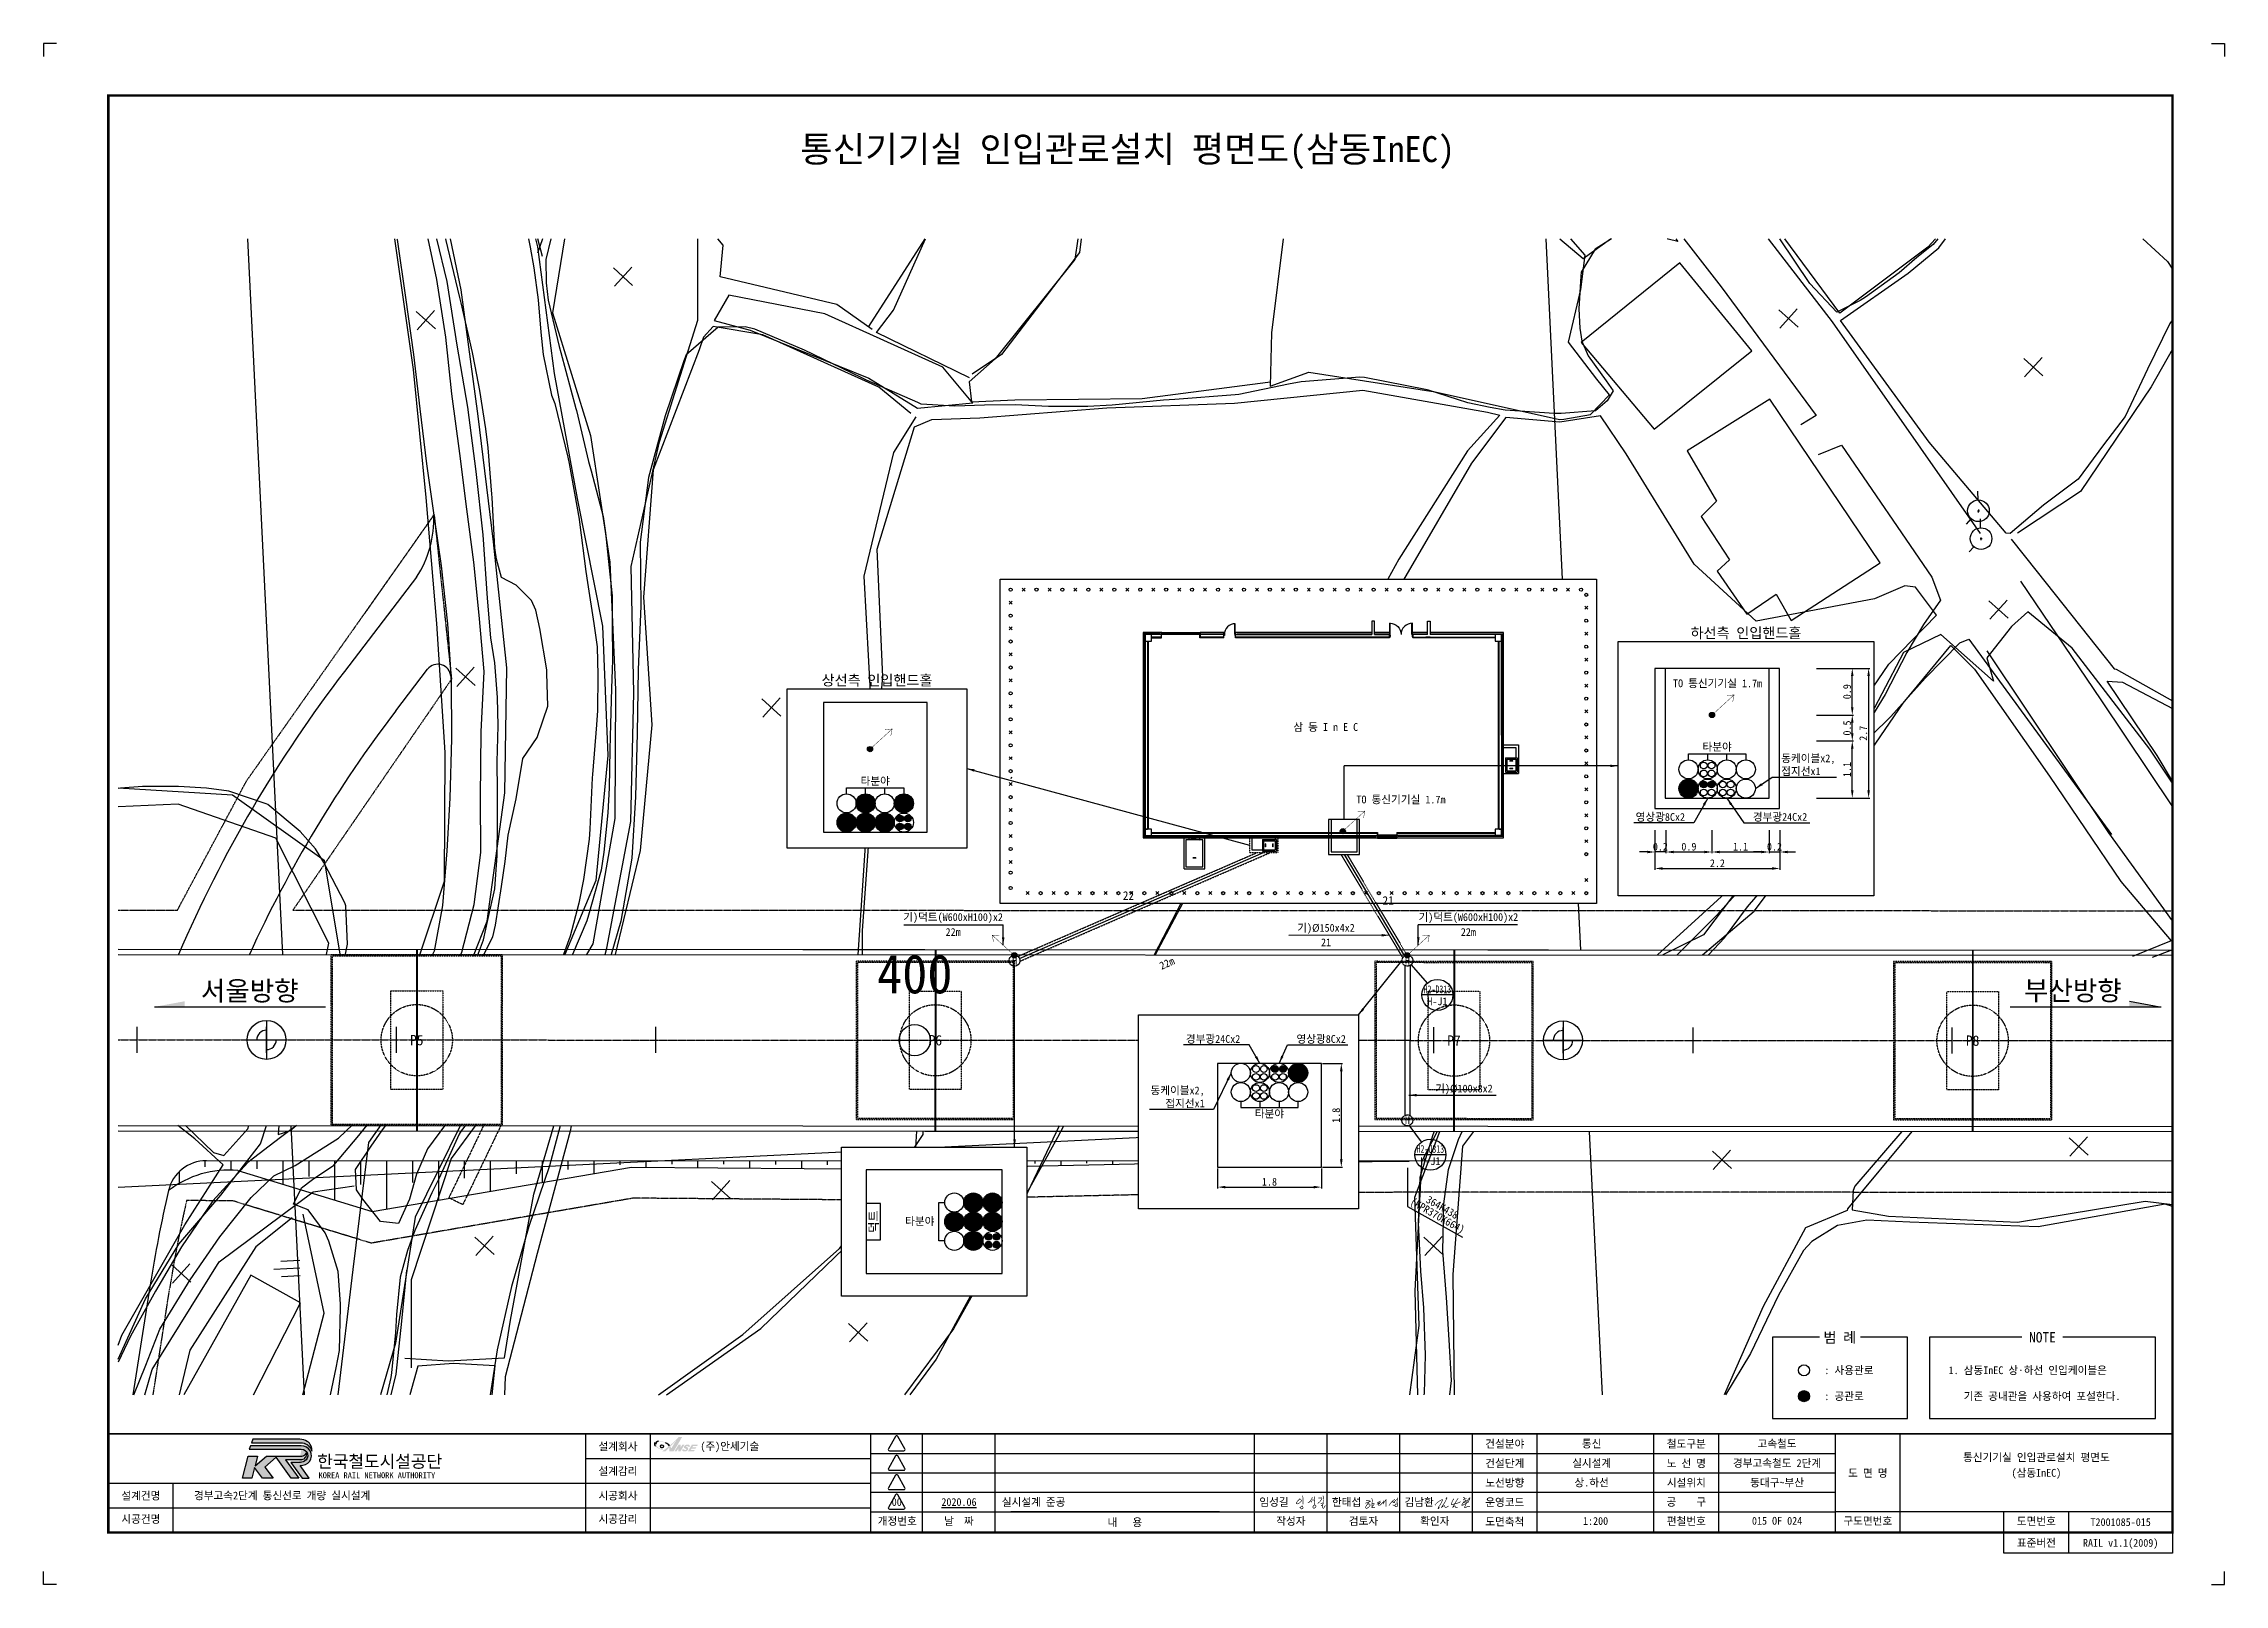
# Paper-space layout 'Layout1' of a CAD drawing. Extents: x 0 to 841, y 0 to 594.
# The model-space entities are those that its viewports show. They can reach past a viewport. Long polylines and large blocks are cut down to what shows.
import ezdxf
from ezdxf.enums import TextEntityAlignment as Align

# ---------------------------------------------------------------- set-up
doc = ezdxf.new("R2010")
doc.units = 0
doc.header["$MEASUREMENT"] = 0
for name, pattern in [('A-CENTR01', [2, 1.25, -0.25, 0.25, -0.25]), ('CENTER', [2, 1.25, -0.25, 0.25, -0.25]), ('HIDDEN', [0.375, 0.25, -0.125]), ('JTBR$0$DASHED', [0.75, 0.5, -0.25]), ('PM$0$CONTINUOUS', [0])]:
    doc.linetypes.add(name, pattern=pattern)
doc.layers.get('0').update_dxf_attribs({"linetype": 'CONTINUOUS'})
doc.layers.get('Defpoints').update_dxf_attribs({"linetype": 'CONTINUOUS'})
for name, color, linetype in [('TT-BASE', 253, 'CONTINUOUS'), ('TT-CNTL', 1, 'A-CENTR01'), ('TT-LEAL', 1, 'CONTINUOUS'), ('TT-LEAT', 3, 'CONTINUOUS'), ('TT-LINE', 7, 'CONTINUOUS'), ('TT-TEXT', 3, 'CONTINUOUS'), ('TX-BORD', 7, 'CONTINUOUS'), ('TX-LINE', 2, 'CONTINUOUS'), ('TX-PAPR', 2, 'CONTINUOUS'), ('TZ-DIMS', 1, 'CONTINUOUS'), ('TZ-LEAL', 1, 'CONTINUOUS'), ('TZ-LEAT', 3, 'CONTINUOUS'), ('TZ-LINE', 7, 'CONTINUOUS'), ('TZ-TEX2', 3, 'CONTINUOUS'), ('TZ-TEXT', 6, 'CONTINUOUS')]:
    doc.layers.add(name, color=color, linetype=linetype)
doc.styles.add('KORAIL', font='GulimChe.ttf')
doc.styles.get("Standard").update_dxf_attribs({"font": 'GulimChe.ttf'})
doc.styles.add('TB_TEXT', font='GulimChe.ttf')
doc.styles.add('TB_WBTXT', font='GulimChe.ttf')
doc.styles.add('굴림', font='GulimChe.ttf')
doc.linetypes.add('ZIGZAG', pattern='A,0.00254,-5.08,[131,ltypeshp.shx,S=5.08,R=0,X=-5.08,Y=0],-10.16,[131,ltypeshp.shx,S=5.08,R=180,X=5.08,Y=0],-5.08', length=20.32254)
doc.dimstyles.new('D200', dxfattribs={"dimscale": 0.2, "dimtxt": 3, "dimasz": 3, "dimexe": 0.5, "dimexo": 0.5, "dimgap": 0.5, "dimtad": 1, "dimdec": 0, "dimzin": 1, "dimdsep": 46, "dimlunit": 6, "dimtxsty": 'Standard', "dimcen": 1, "dimclrd": 1, "dimclre": 1, "dimclrt": 3, "dimadec": 0, "dimazin": 0, "dimtfac": 1, "dimtdec": 0, "dimtix": 1, "dimtmove": 2, "dimatfit": 3, "dimfxl": 0, "dimtvp": 2, "dimlwd": -1, "dimlwe": -1, "dimarcsym": 0})
doc.dimstyles.new('지시선200', dxfattribs={"dimscale": 0.2, "dimtxt": 3, "dimasz": 3, "dimexe": 0.5, "dimexo": 0.5, "dimgap": 0.5, "dimtad": 1, "dimdec": 0, "dimzin": 1, "dimdsep": 46, "dimlunit": 6, "dimtxsty": 'Standard', "dimcen": 1, "dimclrd": 6, "dimclre": 6, "dimclrt": 3, "dimadec": 0, "dimazin": 0, "dimtfac": 1, "dimtdec": 0, "dimtix": 1, "dimtmove": 2, "dimatfit": 3, "dimfxl": 0, "dimtvp": 2, "dimlwd": -1, "dimlwe": -1, "dimarcsym": 0})

psp = doc.layouts.get("Layout1")

msp = doc.modelspace()

# ---------------------------------------------------------------- texts
at = {"layer": 'TT-BASE', "linetype": 'Continuous'}
msp.add_text('400', height=3, rotation=359.9801, dxfattribs=at).set_placement((60.3, 30.96), align=Align.CENTER)
at = {"layer": 'TT-BASE', "style": '굴림'}
for s, p in [('서울방향', (5.24, 30.4)), ('부산방향', (145.86, 30.42))]:
    msp.add_text(s, height=1.5, dxfattribs=at).set_placement(p)
at = {"layer": 'TT-LEAT'}
for s, rotation, p in [('기)Ø150x4x2', 0.0518, (92.02, 35.98)), ('22m', 23.8861, (79.75, 33.28)), ('21', 359.9482, (92.02, 34.89)), ('기)Ø100x8x2', 0.0518, (102.66, 23.59)), ('(KPR370K664)', 330.2409, (100.6, 13.78, -11.63)), ('364K438', 330.2409, (100.99, 14.46, -11.63))]:
    msp.add_text(s, height=0.6, rotation=rotation, dxfattribs=at).set_placement(p, align=Align.MIDDLE)
for s, p in [('H', (68, 33.48, 157)), ('H', (98.3, 33.48)), ('H-J1', (100.61, 30.34)), ('H', (98.3, 21.18)), ('H-J1', (100.07, 18.02))]:
    msp.add_text(s, height=0.6, dxfattribs=at).set_placement(p, align=Align.MIDDLE)
at = {"layer": 'TT-LEAT', "width": 0.65}
for s, p in [('H2-D313', (100.61, 31.27)), ('H2-U313', (100.07, 18.96))]:
    msp.add_text(s, height=0.6, dxfattribs=at).set_placement(p, align=Align.MIDDLE)
at = {"layer": 'TT-TEXT'}
msp.add_text('삼 동 I n E C', height=0.6, rotation=0.0518, dxfattribs=at).set_placement((92, 51.51), align=Align.MIDDLE)
at = {"layer": 'TZ-LEAT'}
for s, p in [('22', (76.78, 38.5, 157)), ('21', (96.81, 38.12))]:
    msp.add_text(s, height=0.667, dxfattribs=at).set_placement(p, align=Align.MIDDLE)
at = {"layer": 'TZ-TEX2'}
for s, p in [('P5', (21.89, 27.35, 157)), ('P6', (61.89, 27.34, 157)), ('P7', (101.89, 27.32, 157)), ('P8', (141.89, 27.31, 157)), ('범 례', (131.65, 4.44, 0.31)), ('NOTE', (147.28, 4.44, 0.31))]:
    msp.add_text(s, height=0.8, dxfattribs=at).set_placement(p, align=Align.MIDDLE)
for s, p in [(': 사용관로', (130.46, 1.9, 0.31)), ('1. 삼동InEC 상·하선 인입케이블은', (140.04, 1.9, 0.31)), (': 공관로', (130.46, -0.1, 0.31)), ('   기존 공내관을 사용하여 포설한다.', (140.04, -0.1, 0.31))]:
    msp.add_text(s, height=0.6, dxfattribs=at).set_placement(p, align=Align.MIDDLE_LEFT)
at = {"layer": 'TZ-TEXT'}
for s, rotation, p in [('TO 통신기기실 1.7m', 359.9482, (97.8, 45.92, 0)), ('기)덕트(W600xH100)x2', 359.9482, (63.26, 36.81, 156.85)), ('기)덕트(W600xH100)x2', 0.0518, (103, 36.81, -0.15)), ('22m', 0.0518, (63.26, 35.69, 156.85)), ('22m', 359.9482, (103, 35.69, -0.15))]:
    msp.add_text(s, height=0.6, rotation=rotation, dxfattribs=at).set_placement(p, align=Align.MIDDLE)

# ---------------------------------------------------------------- blocks, each defined once
blk = doc.blocks.new('CXGLOGO-UNIT-KRNA-COLOR')
h = blk.add_hatch(color=166)
edge = h.paths.add_edge_path()
edge.add_arc((15.3, 4.2), 10, 59.195, 87.6904)
edge.add_line((15.7, 14.2), (-14.6, 14.2))
edge.add_line((-14.6, 14.2), (-15.4, 11.9))
edge.add_line((-15.4, 11.9), (17.3, 11.9))
edge.add_arc((16.4, 4.8), 7.13, 14.4338, 82.8523, ccw=False)
edge.add_arc((17.2, 7.5), 6.18, 351.2788, 418.625)
h = blk.add_hatch(color=166)
edge = h.paths.add_edge_path()
edge.add_line((-17.6, 3.4), (-11.6, 3.4))
edge.add_line((-11.6, 3.4), (-13.1, -2.8))
edge.add_line((-13.1, -2.8), (-5.8, 3.4))
edge.add_line((-5.8, 3.4), (16.9, 3.4))
edge.add_arc((16.5, 6.7), 3.37, 277.1672, 339.2536)
edge.add_arc((16.5, 4.5), 3.37, -86.0611, 17.644, ccw=False)
edge.add_line((16.7, 1.1), (6.4, 1.1))
edge.add_line((6.4, 1.1), (15, -10.7))
edge.add_line((15, -10.7), (10.1, -10.7))
edge.add_line((10.1, -10.7), (0.4, 2.7))
edge.add_line((0.4, 2.7), (-6.9, -3.7))
edge.add_line((-6.9, -3.7), (-1.4, -10.8))
edge.add_line((-1.4, -10.8), (-8.3, -10.8))
edge.add_line((-8.3, -10.8), (-13.5, -4))
edge.add_line((-13.5, -4), (-15.1, -10.8))
edge.add_line((-15.1, -10.8), (-21.2, -10.8))
edge.add_line((-21.2, -10.8), (-17.6, 3.4))
h = blk.add_hatch(color=46)
edge = h.paths.add_edge_path()
edge.add_arc((15.4, 5.5), 6.16, 269.178, 301.5498, ccw=False)
edge.add_line((15.3, -0.7), (9.8, -0.7))
edge.add_line((9.8, -0.7), (17.2, -10.8))
edge.add_line((17.2, -10.8), (21.7, -10.8))
edge.add_line((21.7, -10.8), (15.9, -2.7))
edge.add_arc((15.5, 6.1), 8.86, 272.286, 317.0312)
edge.add_arc((16.8, 3.7), 6.34, 325.2805, 452.1314)
edge.add_line((16.5, 10), (-16, 10))
edge.add_line((-16, 10), (-16.8, 7.8))
edge.add_line((-16.8, 7.8), (16.6, 7.8))
edge.add_arc((16.8, 3.8), 3.99, -62.7193, 92.2922, ccw=False)
at = {"color": 166}
for points in [[(20.4, 12.8, 0.12498), (15.7, 14.2), (-14.6, 14.2), (-15.4, 11.9), (17.3, 11.9, -0.307728), (23.3, 6.6, 0.302614)], [(-17.6, 3.4), (-11.6, 3.4), (-13.1, -2.8), (-5.8, 3.4), (16.9, 3.4, 0.27773), (19.7, 5.5, -0.486141), (16.7, 1.1), (6.4, 1.1), (15, -10.7), (10.1, -10.7), (0.4, 2.7), (-6.9, -3.7), (-1.4, -10.8), (-8.3, -10.8), (-13.5, -4), (-15.1, -10.8), (-21.2, -10.8)]]:
    blk.add_lwpolyline(points, format="xyb", close=True, dxfattribs=at)
at = {"color": 46}
blk.add_lwpolyline([(18.6, 0.2, -0.142195), (15.3, -0.7), (9.8, -0.7), (17.2, -10.8), (21.7, -10.8), (15.9, -2.7, 0.197757), (22, 0.1, 0.61792), (16.5, 10), (-16, 10), (-16.8, 7.8), (16.6, 7.8, -0.802668)], format="xyb", close=True, dxfattribs=at)
blk = doc.blocks.new('CXGLOGO-KRNA-COLOR')
blk.add_blockref('CXGLOGO-UNIT-KRNA-COLOR', (0, 0))
at = {"color": 166, "style": 'KORAIL'}
for s, height, p in [('한국철도시설공단', 8, (26.8, -4)), ('KOREA RAIL NETWORK AUTHORITY', 3.75, (27.7, -10.8))]:
    blk.add_text(s, height=height, dxfattribs=at).set_placement(p)
blk = doc.blocks.new('TXBLKA1-KRNAH')
at = {"layer": 'TX-BORD'}
h = blk.add_hatch(color=5, dxfattribs=at)
h.paths.add_polyline_path([(241.41, 53.44, 0.096425), (239.85, 54.59, 0.1233), (237.07, 55.37, 0.107959), (236.18, 55.25, 0.147974), (235.63, 54.71, 0.146771), (235.6, 53.86, 0.166867), (235.92, 53.32, 0.084002), (237.3, 52.29, 0.125004), (238.6, 51.98, 0.324316), (238.9, 52.16, 0.181232), (238.8, 52.77, -0.176206), (238.41, 52.66, -0.165955), (238.43, 52.37, -0.236091), (238.11, 52.27, -0.163197), (237.2, 52.6, -0.211159), (236.11, 54.03, -0.492063), (237.15, 55.14, -0.264032), (241.01, 53.12, -0.023302), (238.51, 51.28), (239.75, 51.28, 0.034752), (241.24, 52.65, -0.038457), (241.29, 51.28), (242.97, 51.28), (246.25, 56.8), (244.88, 56.8, -0.036327)])
h.paths.add_polyline_path([(242.08, 52.46), (241.66, 53.16, 0.03885), (244.06, 55.69)], flags=16)
h = blk.add_hatch(color=3, dxfattribs=at)
h.paths.add_polyline_path([(244.79, 51.28), (245.61, 51.28), (247.14, 53.85), (246.32, 53.85), (245.64, 52.71), (245.64, 53.85), (244.83, 53.85), (243.3, 51.28), (244.11, 51.28), (244.79, 52.43)])
h.paths.add_polyline_path([(247.73, 51.85, -0.206701), (247.2, 51.81, -0.316027), (247.06, 51.95, -0.031225), (247.06, 52.07), (246.36, 52.07, 0.483426), (246.52, 51.35, 0.203838), (248.04, 51.43, 0.079762), (248.43, 51.8, 0.172378), (248.58, 52.3, 0.221594), (248.3, 52.81, 0.038449), (247.87, 53.02, -0.563174), (247.89, 53.34, -0.276773), (248.29, 53.37, -0.312628), (248.42, 53.08), (249.21, 53.08, 0.143901), (249.17, 53.48, 0.169249), (248.83, 53.82, 0.119216), (248.04, 53.89, 0.167621), (247.24, 53.47, 0.258991), (246.94, 52.74, 0.208246), (247.3, 52.44, -0.022645), (247.74, 52.2, -0.588103)])
h.paths.add_polyline_path([(249.56, 51.83), (249.82, 52.27), (251.36, 52.27), (251.72, 52.86), (250.18, 52.86), (250.44, 53.3), (251.98, 53.3), (252.31, 53.85), (250, 53.85), (248.47, 51.28), (250.78, 51.28), (251.1, 51.83)])
h.paths.add_polyline_path([(239.05, 53.25, 1), (237.87, 53.25, 1)])
at = {"layer": 'Defpoints', "color": 1}
blk.add_line((836, 594), (841, 594), dxfattribs=at)
for points in [[(5, 594), (0, 594), (0, 589)], [(836, 594), (841, 594), (841, 589)], [(5, 0), (0, 0), (0, 5)], [(836, 0), (841, 0), (841, 5)]]:
    blk.add_lwpolyline(points, dxfattribs=at)
at = {"layer": 'TX-BORD'}
for p, q in [((234, 20), (234, 58)), ((319, 50.5), (549.5, 50.5)), ((339, 20), (339, 58)), ((367, 20), (367, 58)), ((467, 20), (467, 58)), ((495, 20), (495, 58)), ((523, 20), (523, 58)), ((549.5, 50.5), (691, 50.5)), ((576, 20), (576, 58)), ((621, 20), (621, 58)), ((646, 20), (646, 58)), ((716, 20), (716, 58)), ((209, 48.5), (319, 48.5)), ((319, 43), (549.5, 43)), ((549.5, 43), (691, 43)), ((25, 39), (319, 39)), ((50, 20), (50, 39)), ((319, 35.5), (549.5, 35.5)), ((549.5, 35.5), (691, 35.5)), ((25, 29.5), (319, 29.5)), ((319, 28), (691, 28)), ((453.5, 28), (373, 28)), ((821, 28), (691, 28)), ((756, 20), (756, 28)), ((781, 12), (781, 28))]:
    blk.add_line(p, q, dxfattribs=at)
at = {"layer": 'TX-BORD', "const_width": 1}
blk.add_lwpolyline([(821, 20), (25, 20), (25, 574), (821, 574)], close=True, dxfattribs=at)
at = {"layer": 'TX-BORD'}
for points, const_width in [([(25, 58), (821, 58)], 0.5), ([(209, 20), (209, 58)], 0.5), ([(209, 20), (209, 58)], 0.5), ([(319, 20), (319, 58)], 0.5), ([(551, 20), (551, 58)], 0.5), ([(691, 20), (691, 58)], 0.5), ([(489.16, 32.47), (490.23, 32.6)], 0.24), ([(510.02, 32.43), (511.22, 32.3), (511.29, 32.17), (511.29, 31.91), (509.68, 31.25), (511.29, 31.91), (511.93, 32.15), (511.29, 31.91), (510.45, 30.87), (510.06, 30.25), (509.86, 29.88), (509.82, 29.64), (509.85, 29.48), (509.94, 29.38), (510.07, 29.35), (510.38, 29.36), (511.09, 29.84), (511.32, 30.09), (511.53, 30.37), (511.52, 30.66), (511.47, 30.83), (511.33, 30.95), (511.02, 30.99), (510.45, 30.87)], 0.24), ([(511.96, 33.12), (512.32, 32.9), (512.39, 32.4), (512.31, 31.14), (512.21, 29.77), (512.24, 29.56), (512.39, 29.52), (512.61, 29.55), (512.95, 29.62), (513.48, 29.76)], 0.24), ([(512.31, 31.14), (512.99, 31.2), (513.13, 31.16), (513.03, 30.78), (512.21, 29.77)], 0.24), ([(514.32, 31.57), (514.59, 31.64), (515.5, 32.11), (514.59, 31.64), (514.69, 31.19), (514.15, 30.85), (514.69, 31.19), (515.47, 31.61), (514.75, 30.62), (514.93, 30.41), (515.2, 30.4), (515.62, 30.7), (516.67, 31.8), (516.69, 32.23), (516.67, 31.8), (516.66, 31.21), (517.64, 32.57), (517.67, 29.98)], 0.24), ([(521.05, 32.83), (519.79, 31.7), (518.83, 30.43), (519.79, 31.7), (520.42, 32.27), (520.32, 31.82), (520.41, 31.55), (520.64, 31.46), (521, 31.65), (520.94, 31.92), (522.01, 32.93), (522.02, 33.4), (522.01, 32.93), (521.99, 31.92), (521.99, 31.59), (521.7, 31.85), (521.99, 31.59), (522.08, 31.07), (522.06, 30.3), (521.97, 30), (521.58, 29.93), (521.29, 29.99), (521.13, 30.2), (521.17, 30.65), (521.36, 30.97), (521.77, 31.01), (522.08, 31)], 0.24), ([(521.15, 30.43), (520.87, 30.43), (520.47, 30.53), (520.28, 30.68)], 0.24)]:
    blk.add_lwpolyline(points, dxfattribs=dict(at, const_width=const_width))
for points in [[(328.58, 57.05), (325.78, 52.19, 0.57735), (326.17, 51.52), (331.78, 51.52, 0.57735), (332.17, 52.19), (329.36, 57.05, 0.57735)], [(328.58, 49.55), (325.78, 44.69, 0.57735), (326.17, 44.02), (331.78, 44.02, 0.57735), (332.17, 44.69), (329.36, 49.55, 0.57735)], [(328.58, 42.05), (325.78, 37.19, 0.57735), (326.17, 36.52), (331.78, 36.52, 0.57735), (332.17, 37.19), (329.36, 42.05, 0.57735)], [(328.58, 34.55), (325.78, 29.69, 0.57735), (326.17, 29.02), (331.78, 29.02, 0.57735), (332.17, 29.69), (329.36, 34.55, 0.57735)]]:
    blk.add_lwpolyline(points, format="xyb", close=True, dxfattribs=at)
at = {"layer": 'TX-BORD', "const_width": 0.24}
for points in [[(485.57, 34.24, -0.031521), (485.64, 32.12, 0.015452), (485.64, 30.85, 0.488947)], [(489.3, 33.6, -0.116912), (488.11, 31.72, -0.245276), (487.54, 31.55, -2.571837)], [(490.15, 33.87, -0.089273), (490.12, 31.67, 0.068943), (490.06, 30.69, 0.261353)], [(493.32, 34.22, -0.102288), (493.6, 33.42, -0.080289), (493.6, 33.07, 0.066761), (493.58, 32.62, -0.06278), (493.53, 31.56, 8.85417)], [(547.43, 33.59, -0.145348), (547.88, 33.43, -0.307225), (547.95, 33.23, -0.212679), (547.38, 32.49, -0.113681), (548.62, 33.04, -0.266507), (548.74, 33, -3.538723)], [(484.54, 33.09, 0.071134), (483.15, 31.48, 0.394214), (483.21, 31.1, 0.224261), (483.52, 31.04, 0.193438), (484.97, 32.08, 0.544983), (484.67, 32.72, 0.066146), (484.03, 32.72, 27.196208)], [(484.41, 29.84, 0.02121), (484.98, 29.12, 0.409369), (485.14, 29.11, -0.211811), (485.49, 29.21, 0.416377), (485.62, 29.3, 0.123643), (485.54, 30.12, 0.523631), (485.28, 30.19, -0.072983), (484.51, 29.7, 0.005941)], [(488.57, 32.27, -0.142438), (489.07, 31.68, 5.949847)], [(490.05, 30.54, 0.235154), (489.49, 29.9, 0.345857), (489.7, 29.41, 0.306746), (490.2, 29.45, 0.103095), (490.63, 29.98, 0.395571), (490.49, 30.5, 0.242915), (490.05, 30.54, 6.064713)], [(491.55, 33.36, 0.139976), (491.83, 33.26, 0.096355), (492.64, 33.37, -0.240321), (492.85, 33.34, -0.353191), (492.93, 33.05, -0.157335), (491.33, 31.22, -6.381378)], [(492.46, 31.11), (493.22, 31.4, -0.375176), (493.45, 31.31, -0.266244), (493.45, 31.13, -0.042219), (493.07, 30.6, -0.159939), (492.63, 30.34, -0.171647), (493.2, 30.37, -0.458058), (493.29, 30.17, 0.159326), (493.23, 29.58, 0.227707), (493.39, 29.37, 0.407988), (493.73, 29.47, -0.001483), (493.89, 29.78, 0.004186), (494.14, 30.24, -0.100484), (494.33, 30.47, -0.346277)], [(536.7, 30.48, -0.382901), (536.65, 30.71, -0.12512), (539.4, 32.69, -0.474239), (539.59, 32.59, -0.046113), (537.92, 29.73, 0.151113), (537.77, 29.29, 0.58991), (537.88, 29.22, 0.096338), (538.33, 29.72, 2.196927)], [(540.73, 33.09, -0.071383), (541.05, 33.41, -0.346917), (541.16, 33.41, -0.258278), (541.18, 33.35, -0.079918), (541.06, 32.96, -0.048596), (539.06, 29.69, 0.947427), (539.13, 29.64, -0.022437), (540.04, 30.36, -0.344585), (540.2, 30.35, -0.12284), (540.25, 30.29, 0.011347), (540.43, 29.85, 0.194638), (540.6, 29.69, 0.189435), (540.9, 29.69, 0.009404), (541.84, 30.24, 3.287276)], [(543.84, 33.07, 0.030212), (542.85, 31.06, 0.575113), (543.08, 30.76, 0.043168), (545.96, 31.58, 0.237594), (546.32, 31.98, 1.260425)], [(545.61, 33.11, 0.150889), (545.13, 32.65, 0.025288), (543.37, 29.61), (544.07, 30.23, -0.448359), (544.33, 30.16, 0.073819), (544.59, 29.67, 0.359456), (544.94, 29.59, 0.031982), (545.26, 29.77, 3.102048)], [(547.6, 31.85, 0.23976), (547.57, 31.5, 0.345796), (547.69, 31.43, 0.195352), (548.64, 32.18, 0.393888), (548.6, 32.35, 0.293784), (548.35, 32.35, 0.099623), (547.44, 31.43, 0.02205), (546.93, 30.69, 0.380988), (546.98, 30.44, 0.18866), (547.1, 30.41), (549.22, 31.59, 0.122154), (549.44, 31.8), (550.04, 33.22, 0.396041), (549.99, 33.36, 0.224142), (549.88, 33.36, 0.078358), (549.02, 32.08), (547.95, 29.67, 0.444285), (547.97, 29.61), (548.29, 29.6, 0.179185), (548.5, 29.67), (549.15, 30.07, -0.135616), (549.34, 30.12), (550.04, 30.11)]]:
    blk.add_lwpolyline(points, format="xyb", dxfattribs=at)
at = {"layer": 'TX-BORD'}
blk.add_lwpolyline([(821, 20), (821, 12), (756, 12), (756, 20)], close=True, dxfattribs=at)
at = {"layer": 'TX-BORD', "color": 3}
blk.add_circle((238.46, 53.25), 0.594, dxfattribs=at)
at = {"layer": 'TX-BORD', "color": 5}
for centre, radius, start, end in [((237.04, 54.23), 1.49, 161.17216, 194.57108), ((236.55, 54.06), 0.967, 192.10036, 229.99429), ((237.06, 54.19), 0.96, 84.64387, 189.44431), ((237.68, 50.02), 5.06, 42.58477, 64.6157)]:
    blk.add_arc(centre, radius, start, end, dxfattribs=at)
at = {"layer": 'TX-BORD', "xscale": 0.6, "yscale": 0.6}
blk.add_blockref('CXGLOGO-KRNA-COLOR', (89.41, 47.41), dxfattribs=at)
at = {"layer": 'TX-BORD', "style": 'TB_TEXT'}
for s, p in [('설계회사', (221.5, 53.25)), ('건설분야', (563.5, 54.25)), ('철도구분', (633.5, 54.25)), ('설계감리', (221.5, 43.75)), ('건설단계', (563.5, 46.75)), ('노 선 명', (633.5, 46.75)), ('도 면 명', (703.5, 43)), ('설계건명', (37.5, 34.25)), ('시공회사', (221.5, 34.25)), ('노선방향', (563.5, 39.25)), ('시설위치', (633.5, 39.25)), ('시공건명', (37.5, 25.25)), ('시공감리', (221.5, 25.25)), ('개정번호', (329.21, 24.5)), ('날  짜', (353, 24.5)), ('내   용', (417, 24)), ('작성자', (481, 24.5)), ('검토자', (509, 24.5)), ('확인자', (536.5, 24.5)), ('운영코드', (563.5, 31.75)), ('도면축척', (563.5, 24.25)), ('공    구', (633.5, 31.75)), ('편철번호', (633.5, 24.5)), ('구도면번호', (703.5, 24.51)), ('도면번호', (768.5, 24.51))]:
    blk.add_text(s, height=3, dxfattribs=at).set_placement(p, align=Align.MIDDLE)
blk.add_text('표준버전', height=3, dxfattribs=at).set_placement((768.5, 16), align=Align.MIDDLE_CENTER)
at = {"layer": 'TX-BORD', "style": 'TB_TEXT', "flags": 1}
blk.add_attdef('TD_CLASSCODE', text='', height=3, dxfattribs=at).set_placement((25, 577.54), align=Align.MIDDLE_LEFT)
at = {"layer": 'TX-BORD'}
for tag, height, style, p in [('TB_MTITIL', 10, 'TB_WBTXT', (418, 553.33)), ('TB_STITL', 7, 'TB_WBTXT', (418, 538.33)), ('TR_RNUM4', 3, 'TB_TEXT', (329, 54.25)), ('TR_RDAT4', 3, 'TB_TEXT', (353, 54.25)), ('TD_FIELD', 3, 'TB_TEXT', (597, 54.25)), ('TD_RLCLASS', 3, 'TB_TEXT', (668.5, 54.25)), ('TD_DNAME_TOP', 3, 'TB_TEXT', (768.5, 48.98)), ('TR_RNUM3', 3, 'TB_TEXT', (329, 46.75)), ('TR_RDAT3', 3, 'TB_TEXT', (353, 46.75)), ('TD_CSTEP', 3, 'TB_TEXT', (597, 46.75)), ('TD_RLNAME', 3, 'TB_TEXT', (668.5, 46.75)), ('TD_DNAME_MAIN', 3, 'TB_TEXT', (768.5, 43)), ('TR_RNUM2', 3, 'TB_TEXT', (329, 39.25)), ('TR_RDAT2', 3, 'TB_TEXT', (353, 39.25)), ('TD_DIRCODE', 3, 'TB_TEXT', (597, 39.25)), ('TD_RLSECT', 3, 'TB_TEXT', (668.5, 39.25)), ('TD_DNAME_BOT', 3, 'TB_TEXT', (768.5, 36.98)), ('TR_RNUM1', 3, 'TB_TEXT', (329, 31.75)), ('TR_RDAT1', 3, 'TB_TEXT', (353, 31.75)), ('TD_SYSCODE', 3, 'TB_TEXT', (597, 31.75)), ('SCALE', 3, 'TB_TEXT', (598.5, 24.45)), ('TD_CSECT', 3, 'TB_TEXT', (668.5, 31.75)), ('TD_DWGNO', 3, 'TB_TEXT', (668.5, 24.5)), ('TD_DWGCODE_PREV', 3, 'TB_TEXT', (736, 24)), ('TD_DWGCODE', 3, 'TB_TEXT', (801, 24)), ('TD_VERSION', 3, 'TB_TEXT', (801, 16))]:
    blk.add_attdef(tag, text='', height=height, dxfattribs=dict(at, style=style)).set_placement(p, align=Align.MIDDLE_CENTER)
at = {"layer": 'TX-BORD', "style": 'TB_TEXT'}
for tag, p in [('TD_DCOMP', (253.27, 53.25)), ('TR_RCON4', (369.52, 54.25)), ('TR_DGN4', (468.83, 54.25)), ('TR_CHK4', (496.83, 54.25)), ('TR_APP4', (524.83, 54.25)), ('TD_DSCCOMP', (253.27, 43.75)), ('TR_RCON3', (369.52, 46.75)), ('TR_DGN3', (468.83, 46.75)), ('TR_CHK3', (496.83, 46.75)), ('TR_APP3', (524.83, 46.75)), ('TD_DNAME', (58, 34.25)), ('TD_CCOMP', (253.27, 34.25)), ('TR_RCON2', (369.52, 39.25)), ('TR_DGN2', (468.83, 39.25)), ('TR_CHK2', (496.83, 39.25)), ('TR_APP2', (524.83, 39.25)), ('TD_CNAME', (58, 25.15)), ('TD_CSCOMP', (253.27, 25.25)), ('TR_RCON1', (369.52, 31.75)), ('TR_DGN1', (468.83, 31.75)), ('TR_CHK1', (496.83, 31.75)), ('TR_APP1', (524.83, 31.75))]:
    blk.add_attdef(tag, text='', height=3, dxfattribs=at).set_placement(p, align=Align.MIDDLE_LEFT)
blk = doc.blocks.new('*D8')
at = {"layer": 'Defpoints', "color": 0}
for p in [(129.75, 50.42), (132.61, 50.42), (129.75, 46.02)]:
    blk.add_point(p, dxfattribs=at)
at = {"layer": 'TZ-LINE', "color": 1}
for p, q in [((129.85, 50.42), (132.71, 50.42)), ((132.61, 46.62), (132.61, 49.82)), ((129.85, 46.02), (132.71, 46.02))]:
    blk.add_line(p, q, dxfattribs=at)
for points in [[(132.51, 49.82), (132.71, 49.82), (132.61, 50.42)], [(132.51, 46.62), (132.71, 46.62), (132.61, 46.02)]]:
    blk.add_solid(points, dxfattribs=at)
at = {"layer": 'TZ-LINE', "color": 3, "insert": (132.21, 48.22), "char_height": 0.6, "attachment_point": 5, "rotation": 90}
blk.add_mtext('1.1', dxfattribs=at)
blk = doc.blocks.new('*D9')
at = {"layer": 'Defpoints', "color": 0}
for p in [(129.75, 52.42), (132.61, 52.42), (129.75, 50.42)]:
    blk.add_point(p, dxfattribs=at)
at = {"layer": 'TZ-LINE', "color": 1}
for p, q in [((129.85, 52.42), (132.71, 52.42)), ((132.61, 51.02), (132.61, 51.82)), ((129.85, 50.42), (132.71, 50.42))]:
    blk.add_line(p, q, dxfattribs=at)
for points in [[(132.51, 51.82), (132.71, 51.82), (132.61, 52.42)], [(132.51, 51.02), (132.71, 51.02), (132.61, 50.42)]]:
    blk.add_solid(points, dxfattribs=at)
at = {"layer": 'TZ-LINE', "color": 3, "insert": (132.21, 51.42), "char_height": 0.6, "attachment_point": 5, "rotation": 90}
blk.add_mtext('0.5', dxfattribs=at)
blk = doc.blocks.new('*D10')
at = {"layer": 'Defpoints', "color": 0}
for p in [(129.75, 56.02), (132.61, 56.02), (129.75, 52.42)]:
    blk.add_point(p, dxfattribs=at)
at = {"layer": 'TZ-LINE', "color": 1}
for p, q in [((129.85, 56.02), (132.71, 56.02)), ((132.61, 53.02), (132.61, 55.42)), ((129.85, 52.42), (132.71, 52.42))]:
    blk.add_line(p, q, dxfattribs=at)
for points in [[(132.51, 55.42), (132.71, 55.42), (132.61, 56.02)], [(132.51, 53.02), (132.71, 53.02), (132.61, 52.42)]]:
    blk.add_solid(points, dxfattribs=at)
at = {"layer": 'TZ-LINE', "color": 3, "insert": (132.21, 54.22), "char_height": 0.6, "attachment_point": 5, "rotation": 90}
blk.add_mtext('0.9', dxfattribs=at)
blk = doc.blocks.new('*D11')
at = {"layer": 'Defpoints', "color": 0}
for p in [(129.75, 56.02), (129.75, 46.02), (133.87, 46.02)]:
    blk.add_point(p, dxfattribs=at)
at = {"layer": 'TZ-LINE', "color": 1}
for p, q in [((129.85, 56.02), (133.97, 56.02)), ((133.87, 55.42), (133.87, 46.62)), ((129.85, 46.02), (133.97, 46.02))]:
    blk.add_line(p, q, dxfattribs=at)
for points in [[(133.77, 55.42), (133.97, 55.42), (133.87, 56.02)], [(133.77, 46.62), (133.97, 46.62), (133.87, 46.02)]]:
    blk.add_solid(points, dxfattribs=at)
at = {"layer": 'TZ-LINE', "color": 3, "insert": (133.46, 51.02), "char_height": 0.6, "attachment_point": 5, "rotation": 90}
blk.add_mtext('2.7', dxfattribs=at)
blk = doc.blocks.new('*D12')
at = {"layer": 'Defpoints', "color": 0}
for p in [(117.39, 43.64), (118.23, 43.64), (117.39, 41.86)]:
    blk.add_point(p, dxfattribs=at)
at = {"layer": 'TZ-LINE', "color": 1}
for p, q in [((117.39, 43.54), (117.39, 41.76)), ((118.23, 43.54), (118.23, 41.76)), ((116.79, 41.86), (116.19, 41.86)), ((118.23, 41.86), (117.39, 41.86)), ((118.83, 41.86), (119.43, 41.86))]:
    blk.add_line(p, q, dxfattribs=at)
for points in [[(116.79, 41.96), (116.79, 41.76), (117.39, 41.86)], [(118.83, 41.96), (118.83, 41.76), (118.23, 41.86)]]:
    blk.add_solid(points, dxfattribs=at)
at = {"layer": 'TZ-LINE', "color": 3, "insert": (117.81, 42.27), "char_height": 0.6, "attachment_point": 5}
blk.add_mtext('0.2', dxfattribs=at)
blk = doc.blocks.new('*D13')
at = {"layer": 'Defpoints', "color": 0}
for p in [(126.19, 43.64), (127.03, 43.64), (127.03, 41.86)]:
    blk.add_point(p, dxfattribs=at)
at = {"layer": 'TZ-LINE', "color": 1}
for p, q in [((126.19, 43.54), (126.19, 41.76)), ((127.03, 43.54), (127.03, 41.76)), ((125.59, 41.86), (124.99, 41.86)), ((126.19, 41.86), (127.03, 41.86)), ((127.63, 41.86), (128.23, 41.86))]:
    blk.add_line(p, q, dxfattribs=at)
for points in [[(125.59, 41.96), (125.59, 41.76), (126.19, 41.86)], [(127.63, 41.96), (127.63, 41.76), (127.03, 41.86)]]:
    blk.add_solid(points, dxfattribs=at)
at = {"layer": 'TZ-LINE', "color": 3, "insert": (126.61, 42.27), "char_height": 0.6, "attachment_point": 5}
blk.add_mtext('0.2', dxfattribs=at)
blk = doc.blocks.new('*D14')
at = {"layer": 'Defpoints', "color": 0}
for p in [(117.39, 43.64), (127.03, 43.64), (127.03, 40.59)]:
    blk.add_point(p, dxfattribs=at)
at = {"layer": 'TZ-LINE', "color": 1}
for p, q in [((117.39, 43.54), (117.39, 40.49)), ((127.03, 43.54), (127.03, 40.49)), ((117.99, 40.59), (126.43, 40.59))]:
    blk.add_line(p, q, dxfattribs=at)
for points in [[(117.99, 40.69), (117.99, 40.49), (117.39, 40.59)], [(126.43, 40.69), (126.43, 40.49), (127.03, 40.59)]]:
    blk.add_solid(points, dxfattribs=at)
at = {"layer": 'TZ-LINE', "color": 3, "insert": (122.21, 40.99), "char_height": 0.6, "attachment_point": 5}
blk.add_mtext('2.2', dxfattribs=at)
blk = doc.blocks.new('*D15')
at = {"layer": 'Defpoints', "color": 0}
for p in [(118.23, 43.64), (121.79, 43.64), (121.79, 41.86)]:
    blk.add_point(p, dxfattribs=at)
at = {"layer": 'TZ-LINE', "color": 1}
for p, q in [((118.23, 43.54), (118.23, 41.76)), ((121.79, 43.54), (121.79, 41.76)), ((118.83, 41.86), (121.19, 41.86))]:
    blk.add_line(p, q, dxfattribs=at)
for points in [[(118.83, 41.96), (118.83, 41.76), (118.23, 41.86)], [(121.19, 41.96), (121.19, 41.76), (121.79, 41.86)]]:
    blk.add_solid(points, dxfattribs=at)
at = {"layer": 'TZ-LINE', "color": 3, "insert": (120.01, 42.27), "char_height": 0.6, "attachment_point": 5}
blk.add_mtext('0.9', dxfattribs=at)
blk = doc.blocks.new('*D16')
at = {"layer": 'Defpoints', "color": 0}
for p in [(121.79, 43.64), (126.19, 43.64), (126.19, 41.86)]:
    blk.add_point(p, dxfattribs=at)
at = {"layer": 'TZ-LINE', "color": 1}
for p, q in [((121.79, 43.54), (121.79, 41.76)), ((126.19, 43.54), (126.19, 41.76)), ((122.39, 41.86), (125.59, 41.86))]:
    blk.add_line(p, q, dxfattribs=at)
for points in [[(122.39, 41.96), (122.39, 41.76), (121.79, 41.86)], [(125.59, 41.96), (125.59, 41.76), (126.19, 41.86)]]:
    blk.add_solid(points, dxfattribs=at)
at = {"layer": 'TZ-LINE', "color": 3, "insert": (123.99, 42.27), "char_height": 0.6, "attachment_point": 5}
blk.add_mtext('1.1', dxfattribs=at)
blk = doc.blocks.new('*D17')
at = {"layer": 'Defpoints', "color": 0}
for p in [(83.66, 17.56), (91.66, 17.56), (91.66, 16.02)]:
    blk.add_point(p, dxfattribs=at)
at = {"layer": 'TZ-LINE', "color": 1}
for p, q in [((83.66, 17.46), (83.66, 15.92)), ((91.66, 17.46), (91.66, 15.92)), ((84.26, 16.02), (91.06, 16.02))]:
    blk.add_line(p, q, dxfattribs=at)
for points in [[(84.26, 16.12), (84.26, 15.92), (83.66, 16.02)], [(91.06, 16.12), (91.06, 15.92), (91.66, 16.02)]]:
    blk.add_solid(points, dxfattribs=at)
at = {"layer": 'TZ-LINE', "color": 3, "insert": (87.66, 16.43), "char_height": 0.6, "attachment_point": 5}
blk.add_mtext('1.8', dxfattribs=at)
blk = doc.blocks.new('*D18')
at = {"layer": 'Defpoints', "color": 0}
for p in [(91.66, 25.56), (91.66, 17.56), (93.2, 17.56)]:
    blk.add_point(p, dxfattribs=at)
at = {"layer": 'TZ-LINE', "color": 1}
for p, q in [((91.76, 25.56), (93.3, 25.56)), ((93.2, 24.96), (93.2, 18.16)), ((91.76, 17.56), (93.3, 17.56))]:
    blk.add_line(p, q, dxfattribs=at)
for points in [[(93.1, 24.96), (93.3, 24.96), (93.2, 25.56)], [(93.1, 18.16), (93.3, 18.16), (93.2, 17.56)]]:
    blk.add_solid(points, dxfattribs=at)
at = {"layer": 'TZ-LINE', "color": 3, "insert": (92.8, 21.56), "char_height": 0.6, "attachment_point": 5, "rotation": 90}
blk.add_mtext('1.8', dxfattribs=at)

# ---------------------------------------------------------------- hatches: boundary and pattern name
at = {"layer": 'TT-BASE', "linetype": 'ByBlock'}
for points in [[(3.99, 30.35), (1.65, 29.92), (3.99, 29.92)], [(153.99, 30.32), (156.33, 29.89), (153.99, 29.89)]]:
    msp.add_hatch(color=256, dxfattribs=at).paths.add_polyline_path(points)
at = {"layer": 'TZ-LINE'}
h = msp.add_hatch(color=256, dxfattribs=at)
h.dxf.hatch_style = 1
h.paths.add_polyline_path([(93.11, 43.46, 1), (93.51, 43.46, 1)])
h = msp.add_hatch(color=256, dxfattribs=at)
h.dxf.hatch_style = 1
h.paths.add_polyline_path([(67.78, 33.89, 1), (68.18, 33.89, 1)])
h = msp.add_hatch(color=256, dxfattribs=at)
h.dxf.hatch_style = 1
h.paths.add_polyline_path([(98.08, 33.89, 1), (98.48, 33.89, 1)])
at = {"layer": 'TZ-LINE', "ltscale": 2}
h = msp.add_hatch(color=256, dxfattribs=at)
h.dxf.hatch_style = 1
h.paths.add_polyline_path([(128.46, -0.1, 1), (129.31, -0.1, 1)])

# ---------------------------------------------------------------- linework, layer by layer
at = {"layer": 'TT-BASE'}
for p, q in [((11.57, 33.96), (8.87, 89.15)), ((110.27, 62.89), (108.99, 89.15)), ((38.54, 85.55), (37.06, 86.89)), ((37.13, 85.48), (38.47, 86.96)), ((23.34, 82.19), (21.85, 83.53)), ((21.92, 82.12), (23.27, 83.6)), ((128.43, 82.32), (126.95, 83.67)), ((127.02, 82.25), (128.36, 83.74)), ((147.31, 78.57), (145.83, 79.91)), ((145.9, 78.5), (147.25, 79.98)), ((142.31, 69), (142.29, 69.68)), ((141.42, 67.15), (141.79, 67.54)), ((142.28, 68.16), (142.43, 68.17)), ((142.35, 68.05), (142.36, 68.26)), ((142.51, 66.86), (142.49, 67.54)), ((142.48, 66.02), (142.64, 66.03)), ((142.55, 65.91), (142.56, 66.12)), ((141.62, 65.01), (141.99, 65.4)), ((21.88, 63.06), (16.31, 55.79)), ((67.58, 60.98), (67.81, 61.21)), ((67.58, 61.21), (67.81, 60.98)), ((68.58, 61.98), (68.81, 62.21)), ((68.58, 62.21), (68.81, 61.98)), ((70.58, 61.98), (70.81, 62.21)), ((70.58, 62.21), (70.81, 61.98)), ((72.58, 61.98), (72.81, 62.21)), ((72.58, 62.21), (72.81, 61.98)), ((74.58, 61.98), (74.81, 62.21)), ((74.58, 62.21), (74.81, 61.98)), ((76.58, 61.98), (76.81, 62.21)), ((76.58, 62.21), (76.81, 61.98)), ((78.58, 61.98), (78.81, 62.21)), ((78.58, 62.21), (78.81, 61.98)), ((80.58, 61.98), (80.81, 62.21)), ((80.58, 62.21), (80.81, 61.98)), ((82.58, 61.98), (82.81, 62.21)), ((82.58, 62.21), (82.81, 61.98)), ((84.58, 61.98), (84.81, 62.21)), ((84.58, 62.21), (84.81, 61.98)), ((86.58, 61.98), (86.81, 62.21)), ((86.58, 62.21), (86.81, 61.98)), ((88.58, 61.98), (88.81, 62.21)), ((88.58, 62.21), (88.81, 61.98)), ((90.58, 61.98), (90.81, 62.21)), ((90.58, 62.21), (90.81, 61.98)), ((92.58, 61.98), (92.81, 62.21)), ((92.58, 62.21), (92.81, 61.98)), ((94.58, 61.98), (94.81, 62.21)), ((94.58, 62.21), (94.81, 61.98)), ((96.58, 61.98), (96.81, 62.21)), ((96.58, 62.21), (96.81, 61.98)), ((98.58, 61.98), (98.81, 62.21)), ((98.58, 62.21), (98.81, 61.98)), ((100.58, 61.98), (100.81, 62.21)), ((100.58, 62.21), (100.81, 61.98)), ((102.58, 61.98), (102.81, 62.21)), ((102.58, 62.21), (102.81, 61.98)), ((104.58, 61.98), (104.81, 62.21)), ((104.58, 62.21), (104.81, 61.98)), ((106.58, 61.98), (106.81, 62.21)), ((106.58, 62.21), (106.81, 61.98)), ((108.58, 61.98), (108.81, 62.21)), ((108.58, 62.21), (108.81, 61.98)), ((110.58, 61.98), (110.81, 62.21)), ((110.58, 62.21), (110.81, 61.98)), ((111.98, 60.58), (112.21, 60.81)), ((111.98, 60.81), (112.21, 60.58)), ((144.63, 59.88), (143.14, 61.22)), ((143.21, 59.81), (144.56, 61.29)), ((67.58, 58.98), (67.81, 59.21)), ((67.58, 59.21), (67.81, 58.98)), ((95.56, 59.67), (95.56, 58.78)), ((67.58, 56.98), (67.81, 57.21)), ((67.58, 57.21), (67.81, 56.98)), ((77.91, 58.78), (77.91, 42.96)), ((79.31, 58.78), (77.91, 58.78)), ((78, 58.69), (78, 43.05)), ((79.21, 58.69), (78, 58.69)), ((78.06, 58.62), (78.06, 51.25)), ((84.15, 58.62), (78.06, 58.62)), ((78.25, 58.12), (78.25, 43.62)), ((78.31, 58.12), (78.31, 43.62)), ((79.31, 58.43), (78.56, 58.43)), ((78.56, 58.43), (79.31, 58.43)), ((79.21, 58.69), (79.21, 58.62)), ((79.31, 58.78), (79.31, 58.43)), ((79.33, 58.38), (79.33, 58.68)), ((79.36, 58.78), (82.26, 58.78)), ((79.36, 58.74), (82.26, 58.74)), ((79.36, 58.72), (82.26, 58.72)), ((79.36, 58.68), (82.26, 58.68)), ((82.3, 58.38), (82.3, 58.68)), ((82.31, 58.78), (82.31, 58.43)), ((83.35, 58.43), (82.31, 58.43)), ((83.29, 58.62), (82.39, 58.62)), ((84.15, 58.43), (83.06, 58.43)), ((84.15, 58.38), (84.15, 58.43)), ((96.94, 58.43), (85.05, 58.43)), ((85.31, 58.78), (85.31, 58.78)), ((99.86, 58.63), (98.71, 58.63)), ((98.71, 58.43), (105.06, 58.43)), ((100.06, 58.43), (99.71, 58.43)), ((105.56, 58.62), (100.06, 58.63)), ((105.32, 43.62), (105.32, 58.12)), ((105.37, 43.62), (105.37, 58.12)), ((105.56, 50.87), (105.56, 58.6)), ((111.98, 58.58), (112.21, 58.81)), ((111.98, 58.81), (112.21, 58.58)), ((20.27, 52.74), (22.73, 55.95)), ((26.39, 54.69), (24.91, 56.03)), ((24.98, 54.62), (26.32, 56.1)), ((111.98, 56.58), (112.21, 56.81)), ((111.98, 56.81), (112.21, 56.58)), ((24.52, 55.4), (24.53, 55.18)), ((67.58, 54.98), (67.81, 55.21)), ((67.58, 55.21), (67.81, 54.98)), ((111.98, 54.58), (112.21, 54.81)), ((111.98, 54.81), (112.21, 54.58)), ((49.98, 52.33), (48.5, 53.67)), ((48.57, 52.26), (49.91, 53.74)), ((67.58, 52.98), (67.81, 53.21)), ((67.58, 53.21), (67.81, 52.98)), ((111.98, 52.58), (112.21, 52.81)), ((111.98, 52.81), (112.21, 52.58)), ((67.58, 50.98), (67.81, 51.21)), ((67.58, 51.21), (67.81, 50.98)), ((78.06, 51.25), (78.06, 43.62)), ((111.98, 50.58), (112.21, 50.81)), ((111.98, 50.81), (112.21, 50.58)), ((114.92, 51.06), (129.47, 51.06)), ((114.92, 50.75), (129.47, 50.75)), ((67.58, 48.98), (67.81, 49.21)), ((67.58, 49.21), (67.81, 48.98)), ((77.91, 50.22), (77.91, 42.96)), ((78, 50.12), (78, 43.05)), ((105.73, 50.12), (106.87, 50.12)), ((105.73, 49.92), (106.67, 49.92)), ((105.87, 49.12), (105.87, 48.02)), ((105.87, 49.12), (106.77, 49.12)), ((105.97, 49.02), (105.97, 48.12)), ((105.97, 49.02), (106.67, 49.02)), ((106.42, 48.88), (106.2, 48.88)), ((106.2, 48.86), (106.2, 48.88)), ((106.42, 48.86), (106.2, 48.86)), ((106.42, 48.86), (106.42, 48.88)), ((106.67, 49.92), (106.67, 49.12)), ((106.67, 49.02), (106.67, 48.12)), ((106.77, 49.12), (106.77, 48.02)), ((106.87, 50.12), (106.87, 47.92)), ((111.98, 48.58), (112.21, 48.81)), ((111.98, 48.81), (112.21, 48.58)), ((114.92, 50.42), (129.47, 50.42)), ((67.58, 46.98), (67.81, 47.21)), ((67.58, 47.21), (67.81, 46.98)), ((67.74, 47.54), (67.79, 47.66)), ((105.73, 47.92), (106.87, 47.92)), ((105.87, 48.02), (106.77, 48.02)), ((105.97, 48.12), (106.67, 48.12)), ((106.42, 48.3), (106.2, 48.3)), ((106.2, 48.28), (106.2, 48.3)), ((106.42, 48.28), (106.2, 48.28)), ((106.42, 48.28), (106.42, 48.3)), ((111.98, 46.58), (112.21, 46.81)), ((111.98, 46.81), (112.21, 46.58)), ((67.58, 44.98), (67.81, 45.21)), ((67.58, 45.21), (67.81, 44.98)), ((111.98, 44.58), (112.21, 44.81)), ((111.98, 44.81), (112.21, 44.58)), ((67.58, 42.98), (67.81, 43.21)), ((67.58, 43.21), (67.81, 42.98)), ((77.91, 42.96), (95.99, 42.96)), ((78, 43.05), (95.89, 43.05)), ((78.56, 43.31), (78.56, 43.37)), ((78.56, 43.37), (95.99, 43.37)), ((78.56, 43.31), (95.99, 43.31)), ((78.56, 43.12), (95.99, 43.12)), ((86.31, 42.96), (86.31, 42.02)), ((87.11, 42.82), (87.11, 41.92)), ((87.11, 42.82), (88.21, 42.82)), ((87.21, 42.72), (87.21, 42.02)), ((87.21, 42.72), (88.11, 42.72)), ((87.35, 42.27), (87.35, 42.49)), ((87.37, 42.49), (87.35, 42.49)), ((87.37, 42.27), (87.35, 42.27)), ((87.37, 42.27), (87.37, 42.49)), ((87.93, 42.27), (87.93, 42.49)), ((87.95, 42.49), (87.93, 42.49)), ((87.95, 42.27), (87.93, 42.27)), ((87.95, 42.27), (87.95, 42.49)), ((88.11, 42.96), (88.11, 42.82)), ((88.11, 42.72), (88.11, 42.02)), ((88.21, 42.82), (88.21, 41.92)), ((95.89, 43.12), (95.89, 43.05)), ((95.99, 43.37), (95.99, 43.18)), ((95.99, 43.08), (95.99, 42.91)), ((97.49, 42.91), (95.99, 42.91)), ((96.07, 43.08), (96.07, 42.91)), ((96.14, 43.08), (96.14, 42.91)), ((96.21, 43.08), (96.21, 42.91)), ((96.28, 43.08), (96.28, 42.91)), ((96.35, 43.08), (96.35, 42.91)), ((96.42, 43.08), (96.42, 42.91)), ((96.49, 43.08), (96.49, 42.91)), ((96.56, 43.08), (96.56, 42.91)), ((96.63, 43.08), (96.63, 42.91)), ((96.7, 43.08), (96.7, 42.91)), ((96.78, 43.08), (96.78, 42.91)), ((96.86, 43.08), (96.86, 42.91)), ((96.93, 43.08), (96.93, 42.91)), ((97, 43.08), (97, 42.91)), ((97.07, 43.08), (97.07, 42.91)), ((97.14, 43.08), (97.14, 42.91)), ((97.21, 43.08), (97.21, 42.91)), ((97.28, 43.08), (97.28, 42.91)), ((97.35, 43.08), (97.35, 42.91)), ((97.42, 43.08), (97.42, 42.91)), ((97.49, 43.37), (105.06, 43.37)), ((97.49, 43.37), (97.49, 43.18)), ((97.49, 43.31), (105.06, 43.31)), ((97.49, 43.11), (97.49, 42.96)), ((97.49, 42.96), (97.49, 43.11)), ((97.49, 43.08), (97.49, 42.91)), ((97.59, 43.12), (97.59, 43.05)), ((111.98, 42.58), (112.21, 42.81)), ((111.98, 42.81), (112.21, 42.58)), ((129.01, 42.24), (127.53, 43.58)), ((127.6, 42.17), (128.94, 43.65)), ((67.58, 40.98), (67.81, 41.21)), ((67.58, 41.21), (67.81, 40.98)), ((81.99, 41.41), (81.76, 41.41)), ((81.99, 41.41), (81.76, 41.41)), ((81.99, 41.38), (81.76, 41.38)), ((81.99, 41.38), (81.76, 41.38)), ((81.99, 41.41), (81.99, 41.38)), ((81.99, 41.41), (81.99, 41.38)), ((86.31, 42.02), (87.11, 42.02)), ((87.11, 41.92), (88.21, 41.92)), ((87.21, 42.02), (88.11, 42.02)), ((68.9, 38.58), (69.13, 38.81)), ((69.13, 38.58), (68.9, 38.81)), ((70.9, 38.58), (71.13, 38.81)), ((71.13, 38.58), (70.9, 38.81)), ((72.9, 38.58), (73.13, 38.81)), ((73.13, 38.58), (72.9, 38.81)), ((74.9, 38.58), (75.13, 38.81)), ((75.13, 38.58), (74.9, 38.81)), ((76.9, 38.58), (77.13, 38.81)), ((77.13, 38.58), (76.9, 38.81)), ((78.9, 38.58), (79.13, 38.81)), ((79.13, 38.58), (78.9, 38.81)), ((80.98, 38.58), (81.21, 38.81)), ((81.21, 38.58), (80.98, 38.81)), ((82.98, 38.58), (83.21, 38.81)), ((83.21, 38.58), (82.98, 38.81)), ((84.98, 38.58), (85.21, 38.81)), ((85.21, 38.58), (84.98, 38.81)), ((86.98, 38.58), (87.21, 38.81)), ((87.21, 38.58), (86.98, 38.81)), ((88.98, 38.58), (89.21, 38.81)), ((89.21, 38.58), (88.98, 38.81)), ((90.98, 38.58), (91.21, 38.81)), ((91.21, 38.58), (90.98, 38.81)), ((92.98, 38.58), (93.21, 38.81)), ((93.21, 38.58), (92.98, 38.81)), ((94.98, 38.58), (95.21, 38.81)), ((95.21, 38.58), (94.98, 38.81)), ((96.98, 38.58), (97.21, 38.81)), ((97.21, 38.58), (96.98, 38.81)), ((98.98, 38.58), (99.21, 38.81)), ((99.21, 38.58), (98.98, 38.81)), ((100.98, 38.58), (101.21, 38.81)), ((101.21, 38.58), (100.98, 38.81)), ((102.98, 38.58), (103.21, 38.81)), ((103.21, 38.58), (102.98, 38.81)), ((104.98, 38.58), (105.21, 38.81)), ((105.21, 38.58), (104.98, 38.81)), ((106.98, 38.58), (107.21, 38.81)), ((107.21, 38.58), (106.98, 38.81)), ((108.98, 38.58), (109.21, 38.81)), ((109.21, 38.58), (108.98, 38.81)), ((110.98, 38.58), (111.21, 38.81)), ((111.21, 38.58), (110.98, 38.81)), ((111.98, 39.58), (112.21, 39.81)), ((111.98, 39.81), (112.21, 39.58)), ((111.67, 34.32), (111.49, 37.89)), ((-1.13, 34.36, 157), (157.31, 34.3, 157)), ((-1.13, 33.96, 157), (157.31, 33.9, 157)), ((21.87, 34.35, 157), (21.86, 20.35, 157)), ((21.92, 34.35, 157), (21.91, 20.35, 157)), ((61.87, 34.34, 157), (61.86, 20.34, 157)), ((61.92, 34.34, 157), (61.91, 20.34, 157)), ((101.87, 34.32, 157), (101.86, 20.32, 157)), ((101.92, 34.32, 157), (101.91, 20.32, 157)), ((141.87, 34.31, 157), (141.86, 20.31, 157)), ((141.92, 34.31, 157), (141.91, 20.31, 157)), ((-1.13, 20.76, 157), (157.31, 20.7, 157)), ((-1.13, 20.36, 157), (157.31, 20.3, 157)), ((-1.13, 16.01), (87.38, 20.33)), ((13.22, 0), (12.21, 20.76)), ((113.34, 0), (112.35, 20.32)), ((123.3, 17.46), (121.82, 18.8)), ((121.89, 17.39), (123.23, 18.87)), ((150.81, 18.48), (149.33, 19.82)), ((149.4, 18.41), (150.74, 19.89)), ((3.58, 16.31, 157), (3.58, 17.22, 157)), ((5.58, 17.59, 157), (5.58, 18.06, 157)), ((157.31, 18.01), (5.67, 18.06)), ((7.58, 17.34, 157), (7.58, 18.06, 157)), ((8.09, 17.31), (18.44, 14.14)), ((9.58, 17.42, 157), (9.58, 18.06, 157)), ((11.58, 16.24, 157), (11.58, 18.06, 157)), ((13.58, 16.84, 157), (13.58, 18.06, 157)), ((15.58, 15.01, 157), (15.58, 18.06, 157)), ((17.58, 16.23, 157), (17.58, 18.06, 157)), ((18.44, 14.14), (38.44, 17.57)), ((19.58, 14.34, 157), (19.58, 18.05, 157)), ((21.58, 16.37, 157), (21.58, 18.05, 157)), ((23.58, 15.02, 157), (23.58, 18.05, 157)), ((25.58, 16.71, 157), (25.58, 18.05, 157)), ((27.58, 15.71, 157), (27.58, 18.05, 157)), ((29.58, 17.05, 157), (29.58, 18.05, 157)), ((31.58, 16.39, 157), (31.58, 18.05, 157)), ((33.58, 17.39, 157), (33.58, 18.05, 157)), ((35.58, 17.08, 157), (35.58, 18.05, 157)), ((37.58, 17.74, 157), (37.58, 18.05, 157)), ((38.44, 17.57), (58.44, 17.41)), ((39.58, 17.56, 157), (39.58, 18.05, 157)), ((41.58, 17.8, 157), (41.58, 18.05, 157)), ((43.58, 17.53, 157), (43.58, 18.05, 157)), ((45.58, 17.78, 157), (45.58, 18.05, 157)), ((47.58, 17.5, 157), (47.58, 18.05, 157)), ((49.58, 17.76, 157), (49.58, 18.04, 157)), ((51.58, 17.47, 157), (51.58, 18.04, 157)), ((53.58, 17.75, 157), (53.58, 18.04, 157)), ((55.58, 17.43, 157), (55.58, 18.04, 157)), ((57.58, 17.74, 157), (57.58, 18.04, 157)), ((58.44, 17.41), (78.44, 17.85)), ((59.58, 17.44, 157), (59.58, 18.04, 157)), ((61.58, 17.76, 157), (61.58, 18.04, 157)), ((63.58, 17.53, 157), (63.58, 18.04, 157)), ((65.58, 17.8, 157), (65.58, 18.04, 157)), ((67.58, 17.61, 157), (67.58, 18.04, 157)), ((69.58, 17.85, 157), (69.58, 18.04, 157)), ((71.58, 17.7, 157), (71.58, 18.04, 157)), ((73.58, 17.87, 157), (73.58, 18.04, 157)), ((75.58, 17.79, 157), (75.58, 18.04, 157)), ((77.58, 17.9, 157), (77.58, 18.03, 157)), ((78.44, 17.85), (98.44, 18.03)), ((79.58, 17.86, 157), (79.58, 18.03, 157)), ((81.58, 17.88, 157), (81.58, 18.03, 157)), ((83.58, 17.9, 157), (83.58, 18.03, 157)), ((85.58, 17.92, 157), (85.58, 18.03, 157)), ((87.58, 17.93, 157), (87.58, 18.03, 157)), ((89.58, 17.95, 157), (89.58, 18.03, 157)), ((91.58, 17.97, 157), (91.58, 18.03, 157)), ((93.58, 17.99, 157), (93.58, 18.03, 157)), ((95.58, 18, 157), (95.58, 18.03, 157)), ((97.58, 18.02, 157), (97.58, 18.03, 157)), ((46.11, 15.11), (44.63, 16.46)), ((44.7, 15.05), (46.04, 16.53)), ((27.85, 10.83), (26.37, 12.17)), ((26.44, 10.76), (27.78, 12.24)), ((101.06, 10.81), (99.57, 12.16)), ((99.64, 10.74), (100.99, 12.22)), ((3.06, 8.62), (4.4, 10.1)), ((12.88, 10.35), (11.41, 10.28)), ((1.32, 8.48), (0, 0)), ((4.47, 8.69), (2.99, 10.03)), ((10.87, 9.69), (12.88, 9.79)), ((11.46, 9.13), (12.91, 9.2)), ((56.68, 4.15), (55.2, 5.5)), ((55.27, 4.08), (56.62, 5.56))]:
    msp.add_line(p, q, dxfattribs=at)
at = {"layer": 'TT-BASE', "linetype": 'Continuous'}
for p, q in [((20.25, 88.79), (20.19, 89.15)), ((20.35, 89.15), (20.37, 89.1)), ((23.44, 86), (22.77, 89.15)), ((24.23, 85.86), (23.43, 89.15)), ((24.15, 89.01), (24.12, 89.15)), ((25.32, 85.21), (24.5, 89.15)), ((30.5, 89.15), (30.64, 88.49)), ((31.06, 89.15), (31.2, 88.53)), ((31.59, 89.15), (31.19, 88.04)), ((31.59, 87.78), (31.24, 89.15)), ((32.23, 89.15), (31.85, 87.54)), ((33.29, 89.15), (32.36, 83.44)), ((43.56, 82.87), (43.56, 89.15)), ((45.52, 88.65), (45.1, 89.15)), ((61.08, 89.15), (56.74, 82.37)), ((58.65, 83.64), (61.14, 89.15)), ((72.89, 89.15), (72.64, 87.54)), ((73.13, 89.15), (73.01, 88.08)), ((88.71, 89.15), (87.82, 81.9)), ((110.06, 89.15), (111.86, 87.62)), ((112.01, 87.87), (110.91, 89.15)), ((111.86, 87.62), (113.97, 89.15)), ((114.03, 89.15), (112.78, 88.33)), ((118.41, 89.12), (118.36, 89.15)), ((119.01, 89.15), (119.16, 88.93)), ((119.61, 89.15), (122.5, 85.43)), ((131.08, 82.73), (126.14, 89.15)), ((129.33, 85.7), (127.02, 89.15)), ((131.66, 83.4), (127.4, 89.15)), ((139.03, 89.15), (138.44, 88.5)), ((139.21, 89.15), (138.85, 88.71)), ((139.28, 88.44), (139.8, 89.15)), ((155.03, 89.15), (156.92, 87.38)), ((21.64, 79.06), (20.25, 88.79)), ((20.37, 89.1), (21.03, 84.61)), ((24.29, 88.48), (24.15, 89.01)), ((25.21, 84.62), (24.29, 88.48)), ((30.64, 88.49), (30.91, 86.89)), ((31.2, 88.53), (32.49, 78.75)), ((31.85, 87.54), (31.86, 85.75)), ((45.28, 86.2), (45.52, 88.65)), ((72.64, 87.54), (66.49, 79.88)), ((73.01, 88.08), (66.98, 80.23)), ((111.68, 85.24), (112.01, 87.87)), ((112.78, 88.33), (111.71, 86.56)), ((119.16, 88.93), (118.41, 89.12)), ((138.44, 88.5), (131.66, 83.4)), ((137.6, 87.71), (136.22, 86.52)), ((136.93, 86.49), (139.28, 88.44)), ((138.85, 88.71), (137.6, 87.71)), ((24.14, 81.56), (23.44, 86)), ((25, 80.94), (24.23, 85.86)), ((30.91, 86.89), (31.25, 84.44)), ((54.3, 84.07), (45.28, 86.2)), ((111.67, 86.27), (111.52, 83.74)), ((111.71, 86.56), (111.67, 86.27)), ((119.32, 87.29), (111.69, 81.15)), ((124.85, 80.5), (119.32, 87.29)), ((131.69, 82.84), (136.93, 86.49)), ((136.22, 86.52), (133.62, 84.65)), ((156.92, 87.38), (157.31, 86.8)), ((21.03, 84.61), (21.64, 80.23)), ((25.32, 84.21), (25.21, 84.62)), ((26.62, 75.47), (25.32, 85.21)), ((26.19, 80.38), (25.32, 84.21)), ((31.25, 84.44), (31.47, 81.93)), ((31.86, 85.75), (32.03, 84.41)), ((32.03, 84.41), (32.87, 80.83)), ((45.96, 84.8), (44.82, 82.84)), ((53.37, 83.35), (45.96, 84.8)), ((110.72, 81.18), (111.68, 85.24)), ((122.5, 85.43), (129.82, 75.51)), ((131.42, 83.49), (129.33, 85.7)), ((133.22, 84.39), (131.42, 83.49)), ((133.62, 84.65), (133.22, 84.39)), ((32.36, 83.44), (35.28, 73.98)), ((40.62, 73.49), (43.56, 82.87)), ((44.82, 82.84), (47.61, 82.1)), ((62.47, 79.24), (53.37, 83.35)), ((57.02, 82.15), (54.3, 84.07)), ((57.36, 81.92), (58.65, 83.64)), ((111.52, 83.74), (111.6, 82.25)), ((142.5, 66.42), (131.08, 82.73)), ((138.53, 73.46), (131.69, 82.84)), ((157.11, 82.61), (155.39, 79.09)), ((157.31, 82.89), (157.11, 82.61)), ((24.59, 77.2), (24.14, 81.56)), ((25.82, 76.15), (25, 80.94)), ((31.47, 81.93), (31.64, 80.21)), ((32.87, 80.83), (32.99, 80.38)), ((45.14, 82.34), (42.68, 80.19)), ((44.01, 81.56), (43.68, 80.59)), ((44.74, 82.39), (44.01, 81.56)), ((48.58, 81.74), (44.74, 82.39)), ((47.22, 82.36), (45.14, 82.34)), ((47.97, 82.17), (47.22, 82.36)), ((47.61, 82.1), (56.75, 78.39)), ((51.8, 80.56), (47.97, 82.17)), ((57.52, 77.7), (48.58, 81.74)), ((64.52, 78.42), (57.36, 81.92)), ((87.82, 81.9), (87.72, 77.78)), ((112.9, 78.31), (110.72, 81.18)), ((111.6, 82.25), (111.76, 81.25)), ((111.69, 81.15), (117.33, 74.47)), ((111.76, 81.25), (112.24, 80.12)), ((21.64, 80.23), (22.12, 76.02)), ((22.61, 69.19), (21.64, 79.06)), ((26.4, 79.32), (26.19, 80.38)), ((26.76, 77.44), (26.4, 79.32)), ((31.64, 80.21), (32.29, 77.08)), ((32.99, 80.38), (34.16, 76.05)), ((43.68, 80.59), (40.13, 71.33)), ((42.48, 79.72), (41.04, 75.49)), ((42.68, 80.19), (42.48, 79.72)), ((52.49, 80.23), (51.8, 80.56)), ((56.21, 78.42), (52.49, 80.23)), ((64.79, 76.48), (62.47, 79.24)), ((66.49, 79.88), (64.49, 78.1)), ((66.98, 80.23), (64.73, 78.7)), ((112.24, 80.12), (113.63, 78.19)), ((117.33, 74.47), (124.85, 80.5)), ((155.39, 79.09), (153.65, 75.44)), ((157.31, 80.62), (155.66, 77.73)), ((27.23, 74.48), (26.76, 77.44)), ((32.49, 78.75), (34.26, 69.12)), ((56.58, 78.23), (56.21, 78.42)), ((60.55, 76.52), (56.58, 78.23)), ((56.75, 78.39), (60.5, 76.07)), ((60.01, 75.66), (57.52, 77.7)), ((64.49, 78.1), (64.68, 76.58)), ((77.85, 76.82), (87.52, 78.08)), ((84.96, 76.48), (94.85, 77.47)), ((89.12, 77.94), (85.29, 77.13)), ((87.52, 78.08), (87.74, 78.11)), ((87.72, 77.78), (90.69, 78.86)), ((90.1, 78.12), (89.12, 77.94)), ((94.62, 78.47), (90.1, 78.12)), ((90.69, 78.86), (100.43, 77.35)), ((94.99, 78.44), (94.62, 78.47)), ((94.85, 77.47), (104.48, 75.78)), ((99.82, 77.49), (94.99, 78.44)), ((99.93, 77.46), (99.82, 77.49)), ((102.15, 76.74), (99.93, 77.46)), ((113.89, 77.12), (112.9, 78.31)), ((113.63, 78.19), (114.18, 77.43)), ((114.18, 77.43), (113.7, 76.64)), ((155.66, 77.73), (150.22, 69.65)), ((22.12, 76.02), (22.65, 71.78)), ((25.22, 72.59), (24.59, 77.2)), ((26.47, 71.2), (25.82, 76.15)), ((32.29, 77.08), (32.54, 76.43)), ((32.54, 76.43), (33.54, 72.31)), ((34.16, 76.05), (34.2, 75.9)), ((34.2, 75.9), (35.13, 71.96)), ((60.5, 76.07), (64.79, 76.5)), ((60.79, 76.39), (60.55, 76.52)), ((63.4, 76.23), (60.79, 76.39)), ((65.69, 76.32), (63.4, 76.23)), ((64.68, 76.58), (68.02, 76.72)), ((65.31, 75.34), (75.11, 76.1)), ((68.05, 76.33), (65.69, 76.32)), ((68.02, 76.72), (77.85, 76.82)), ((70.62, 76.21), (68.05, 76.33)), ((73.65, 76.21), (70.62, 76.21)), ((75.53, 76.31), (73.65, 76.21)), ((75.11, 76.1), (84.96, 76.48)), ((79.48, 76.69), (75.53, 76.31)), ((80.37, 76.74), (79.48, 76.69)), ((85.01, 77.11), (80.37, 76.74)), ((85.29, 77.13), (85.01, 77.11)), ((100.43, 77.35), (110.04, 75.22)), ((102.95, 76.5), (102.15, 76.74)), ((104.69, 76.13), (102.95, 76.5)), ((104.48, 75.78), (105.42, 75.54)), ((105.84, 75.93), (104.69, 76.13)), ((109.62, 75.67), (105.84, 75.93)), ((112.81, 75.88), (110.15, 75.66)), ((112.43, 75.6), (113.89, 77.12)), ((113.7, 76.64), (112.81, 75.88)), ((126.24, 76.78), (119.87, 72.8)), ((134.76, 64.16), (126.24, 76.78)), ((27.8, 65.78), (26.62, 75.47)), ((27.39, 73.02), (27.23, 74.48)), ((41.04, 75.49), (39.76, 70.73)), ((57.41, 65.21), (60.27, 74.63)), ((58.68, 72.66), (60.41, 75.42)), ((60.27, 74.63), (61.61, 75.22)), ((61.61, 75.22), (65.31, 75.34)), ((105.42, 75.54), (102.94, 72.79)), ((105.88, 75.36), (103.24, 71.85)), ((110.06, 75), (105.88, 75.36)), ((110.15, 75.66), (109.62, 75.67)), ((110.04, 75.22), (110.35, 75.23)), ((113.18, 75.49), (110.06, 75)), ((110.35, 75.23), (112.43, 75.6)), ((115.18, 72.56), (113.18, 75.49)), ((129.82, 75.51), (128.65, 74.79)), ((153.65, 75.44), (151.99, 73.25)), ((25.74, 68.3), (25.22, 72.59)), ((27.68, 69.44), (27.39, 73.02)), ((35.28, 73.98), (36.77, 64.22)), ((38.43, 63.88), (40.62, 73.49)), ((56.39, 63.12), (58.68, 72.66)), ((102.94, 72.79), (97.64, 64.43)), ((120.41, 64.05), (115.18, 72.56)), ((119.87, 72.8), (122.15, 68.91)), ((130.01, 72.52), (131.77, 73.24)), ((131.77, 73.24), (138.75, 63.05)), ((144.48, 66.44), (138.53, 73.46)), ((151.99, 73.25), (150.04, 70.6)), ((22.65, 71.78), (23.2, 67.83)), ((27, 66.31), (26.47, 71.2)), ((33.54, 72.31), (33.64, 71.82)), ((33.64, 71.82), (34.41, 67.52)), ((35.13, 71.96), (35.34, 71.26)), ((35.34, 71.26), (36.26, 67.73)), ((39.76, 70.73), (39.13, 65.75)), ((40.13, 71.33), (39.39, 61.52)), ((103.24, 71.85), (98.18, 63.15)), ((23.43, 59.49), (22.61, 69.19)), ((27.7, 69.2), (27.68, 69.44)), ((27.92, 65.31), (27.7, 69.2)), ((34.26, 69.12), (36.21, 59.27)), ((150.22, 69.65), (145.35, 66.45)), ((150.04, 70.6), (147.36, 68.61)), ((23.2, 67.83), (23.78, 63.93)), ((26.29, 64.22), (25.74, 68.3)), ((34.41, 67.52), (34.45, 67.28)), ((34.45, 67.28), (34.94, 63.5)), ((36.26, 67.73), (36.46, 66.46)), ((122.15, 68.91), (120.96, 67.74)), ((120.96, 67.74), (123.13, 64.39)), ((147.36, 68.61), (144.8, 66.42)), ((27.35, 61.43), (27, 66.31)), ((28.83, 56.06), (27.8, 65.78)), ((36.46, 66.46), (36.78, 63.28)), ((39.13, 65.75), (39.16, 60.81)), ((144.8, 66.42), (144.48, 66.44)), ((144.87, 65.97), (146.86, 63.45)), ((23.78, 63.93), (24.25, 59.46)), ((26.7, 60.13), (26.29, 64.22)), ((28.04, 64.43), (27.92, 65.31)), ((28.43, 63.02), (28.04, 64.43)), ((36.77, 64.22), (37.23, 54.36)), ((57.83, 55.37), (57.41, 65.21)), ((97.64, 64.43), (96.8, 62.89)), ((125.2, 59.66), (120.41, 64.05)), ((123.13, 64.39), (122.2, 63.51)), ((127.89, 59.7), (134.76, 64.16)), ((29.56, 62.44), (28.43, 63.02)), ((30.75, 61.24), (29.56, 62.44)), ((34.94, 63.5), (35.07, 62.64)), ((35.07, 62.64), (35.54, 59.49)), ((36.78, 63.28), (36.96, 61.61)), ((38.63, 54.12), (38.43, 63.88)), ((56.95, 53.27), (56.39, 63.12)), ((98.18, 63.15), (98.01, 62.89)), ((122.2, 63.51), (124.48, 60.2)), ((136.67, 62.38), (134.33, 61.38)), ((137.49, 62.27), (136.67, 62.38)), ((139.1, 60.12), (137.49, 62.27)), ((138.75, 63.05), (139.42, 61.28)), ((145.59, 62.73), (151.78, 53.6)), ((146.86, 63.45), (152.82, 55.98)), ((27.61, 58.37), (27.35, 61.43)), ((31.08, 60.5), (30.75, 61.24)), ((36.96, 61.61), (36.97, 59.5)), ((39.16, 60.81), (38.97, 55.94)), ((39.39, 61.52), (40.03, 51.67)), ((124.48, 60.2), (126.75, 61.75)), ((134.33, 61.38), (125.2, 59.66)), ((126.75, 61.75), (127.89, 59.7)), ((139.42, 61.28), (138.11, 59.4)), ((24.09, 49.53), (23.43, 59.49)), ((24.25, 59.46), (24.54, 55.14)), ((27.1, 55.78), (26.7, 60.13)), ((31.39, 59.09), (31.08, 60.5)), ((31.91, 55.91), (31.39, 59.09)), ((35.54, 59.49), (35.81, 57.69)), ((36.21, 59.27), (36.63, 49.29)), ((36.97, 59.5), (36.99, 56.66)), ((135.44, 56.34), (139.1, 60.12)), ((138.11, 59.4), (136.81, 57.25)), ((144.88, 59.26), (142.99, 56.84)), ((146.14, 60.39), (144.88, 59.26)), ((149.57, 57.57), (146.14, 60.39)), ((27.9, 56.44), (27.61, 58.37)), ((35.81, 57.69), (35.86, 55.5)), ((136.55, 57.24), (133.21, 50.87)), ((136.81, 57.25), (135.14, 54)), ((136.53, 53.33), (140.22, 57.79)), ((139.43, 58.64), (136.55, 57.24)), ((138.24, 55.27), (140.9, 58)), ((143.49, 55.02), (139.43, 58.64)), ((140.22, 57.79), (142.04, 55.95)), ((140.9, 58), (141.6, 58.26)), ((141.6, 58.26), (152.6, 43.2)), ((152.4, 43.33), (143.01, 57.36)), ((155.56, 49.78), (149.57, 57.57)), ((26.85, 51.13), (27.1, 55.78)), ((28.11, 53.78), (27.9, 56.44)), ((28.69, 46.43), (28.83, 56.06)), ((31.93, 55.64), (31.91, 55.91)), ((32, 53.11), (31.93, 55.64)), ((36.99, 56.66), (36.9, 54.46)), ((38.97, 55.94), (38.88, 51.03)), ((129.98, 48.34), (135.44, 56.34)), ((142.04, 55.95), (147.83, 47.71)), ((142.99, 56.84), (143.49, 55.02)), ((152.82, 55.98), (152.96, 55.96)), ((152.96, 55.96), (157.31, 53.52)), ((24.54, 55.14), (24.57, 50.58)), ((35.86, 55.5), (35.82, 52.76)), ((36.9, 54.46), (36.84, 51.71)), ((37.23, 54.36), (37.16, 44.44)), ((38.41, 44.21), (38.63, 54.12)), ((56.97, 45.51), (57.83, 55.37)), ((135.14, 54), (133.31, 51.03)), ((135.59, 52.3), (138.24, 55.27)), ((152.27, 55.03), (153.46, 54.96)), ((156.12, 49.31), (152.27, 55.03)), ((153.46, 54.96), (157.31, 52.93)), ((28.17, 51.58), (28.11, 53.78)), ((31.26, 50.93), (32, 53.11)), ((35.82, 52.76), (35.75, 51.67)), ((56.57, 43.5), (56.95, 53.27)), ((130.93, 45.14), (136.53, 53.33)), ((134.09, 50.83), (135.59, 52.3)), ((151.78, 53.6), (157.31, 45.33)), ((24.57, 50.58), (24.44, 46.01)), ((26.81, 46.06), (26.85, 51.13)), ((28.09, 48.81), (28.17, 51.58)), ((30.08, 49.07), (31.17, 50.7)), ((31.17, 50.7), (31.26, 50.93)), ((35.75, 51.67), (35.45, 47.83)), ((36.84, 51.71), (36.79, 49.77)), ((38.88, 51.03), (38.76, 46.12)), ((40.03, 51.67), (39.11, 41.98)), ((133.2, 50.87), (127.17, 43.46)), ((133.31, 51.03), (131.23, 48.19)), ((131.94, 47.73), (134.09, 50.83)), ((24.03, 39.61), (24.09, 49.53)), ((28.11, 46.58), (28.09, 48.81)), ((29.56, 45.96), (30.08, 49.07)), ((36.63, 49.29), (35.69, 39.65)), ((36.79, 49.77), (36.74, 46.8)), ((157.31, 47.17), (155.56, 49.78)), ((157.31, 47.33), (156.12, 49.31)), ((35.42, 47.57), (35.23, 43.61)), ((35.45, 47.83), (35.42, 47.57)), ((124.52, 40.26), (129.98, 48.34)), ((131.23, 48.19), (128.49, 44.96)), ((129.64, 44.61), (131.94, 47.73)), ((147.83, 47.71), (153.33, 39.58)), ((-1.13, 46.82), (7.68, 46.26)), ((-0.96, 46.78), (-1.13, 46.76)), ((3.48, 45.55), (-1.13, 45.33)), ((0.73, 46.91), (-0.96, 46.78)), ((3.51, 46.91), (0.73, 46.91)), ((11.01, 42.92), (3.48, 45.55)), ((5.68, 46.79), (3.51, 46.91)), ((7.4, 46.54), (5.68, 46.79)), ((10.28, 45.58), (7.4, 46.54)), ((7.68, 46.26), (14.74, 41.22)), ((10.4, 45.52), (10.28, 45.58)), ((12.89, 43.45), (10.4, 45.52)), ((24.44, 46.01), (24.21, 41.95)), ((26.83, 41.83), (26.81, 46.06)), ((27.31, 36.52), (28.69, 46.43)), ((28.13, 44.03), (28.11, 46.58)), ((28.95, 43.15), (29.56, 45.96)), ((36.74, 46.8), (36.63, 44.87)), ((38.76, 46.12), (38.48, 41.39)), ((56.26, 35.77), (56.97, 45.51)), ((28.09, 41.59), (28.13, 44.03)), ((37.16, 44.44), (35.47, 34.77)), ((36.63, 44.87), (36.31, 41.85)), ((36.56, 34.44), (38.41, 44.21)), ((125.03, 37.29), (130.93, 45.14)), ((128.49, 44.96), (126.87, 42.54)), ((127.43, 41.01), (129.64, 44.61)), ((15.11, 34.82), (11.01, 42.92)), ((14.08, 42.1), (12.89, 43.45)), ((14.72, 41.05), (14.08, 42.1)), ((28.72, 41.13), (28.95, 43.15)), ((35.2, 42.84), (34.74, 39.73)), ((35.23, 43.61), (35.2, 42.84)), ((55.94, 33.94), (56.57, 43.5)), ((127.17, 43.46), (121.14, 35.47)), ((126.87, 42.54), (124.39, 39.46)), ((157.31, 36.56), (152.4, 43.33)), ((16.35, 37.94), (14.72, 41.05)), ((14.74, 41.22), (15.98, 33.85)), ((24.21, 41.95), (23.88, 37.73)), ((26.31, 37.8), (26.83, 41.83)), ((27.9, 39.03), (28.09, 41.59)), ((28.42, 39.19), (28.72, 41.13)), ((36.11, 40.46), (35.13, 36.98)), ((36.31, 41.85), (36.11, 40.46)), ((39.11, 41.98), (37.2, 33.95)), ((38.48, 41.39), (37.63, 36.52)), ((124.53, 37.64), (127.43, 41.01)), ((22.11, 33.85), (24.03, 39.61)), ((27.4, 36.74), (27.9, 39.03)), ((27.96, 36.23), (28.42, 39.19)), ((35.69, 39.65), (33.32, 33.95)), ((34.74, 39.73), (34.38, 37.91)), ((117.59, 33.92), (124.52, 40.26)), ((124.39, 39.46), (122.13, 36.96)), ((153.33, 39.58), (157.21, 35.01)), ((16.41, 37.72), (16.35, 37.94)), ((16.55, 34.75), (16.41, 37.72)), ((23.88, 37.73), (23.23, 34.22)), ((25.36, 34.14), (26.31, 37.8)), ((34.38, 37.91), (33.72, 35.38)), ((80.82, 37.89), (78.76, 33.93)), ((80.96, 37.89), (78.85, 33.93)), ((121.06, 33.92), (125.03, 37.29)), ((122.76, 35.24), (124.53, 37.64)), ((26.27, 33.85), (27.31, 36.52)), ((27, 33.85), (27.77, 35.32)), ((27.05, 35.09), (27.4, 36.74)), ((27.77, 35.32), (27.96, 36.23)), ((33.72, 35.38), (33.21, 33.95)), ((35.01, 36.56), (33.91, 33.95)), ((35.13, 36.98), (35.01, 36.56)), ((37.63, 36.52), (36.89, 33.95)), ((56.26, 33.94), (56.26, 35.77)), ((121.14, 35.47), (118.01, 33.92)), ((122.13, 36.96), (119.68, 34.49)), ((14.94, 33.96), (15.11, 34.82)), ((16.37, 33.85), (16.55, 34.75)), ((23.23, 34.22), (23.04, 33.85)), ((25.24, 33.85), (25.36, 34.14)), ((26.57, 33.85), (27.05, 35.09)), ((35.47, 34.77), (34.98, 33.95)), ((36.41, 33.95), (36.56, 34.44)), ((119.68, 34.49), (119.11, 33.92)), ((121.52, 33.92), (122.76, 35.24)), ((157.21, 35.01), (154.22, 33.81)), ((157.31, 34.32), (155.74, 33.73)), ((10.3, 28.87), (10.3, 25.87)), ((110.3, 28.84), (110.3, 25.84)), ((0.3, 28.38), (0.3, 26.38)), ((8.8, 27.37), (11.8, 27.37)), ((10.3, 26.37), (10.3, 28.37)), ((20.3, 28.38), (20.3, 26.38)), ((40.3, 28.37), (40.3, 26.37)), ((80.3, 28.35), (80.3, 26.35)), ((100.3, 28.35), (100.3, 26.35)), ((108.8, 27.34), (111.8, 27.34)), ((110.3, 26.34), (110.3, 28.34)), ((120.3, 28.34), (120.3, 26.34)), ((140.3, 28.33), (140.3, 26.33)), ((4.77, 19.75), (3.47, 20.76)), ((4.05, 20.76), (6.21, 18.68)), ((7.01, 18.45), (8.85, 20.52)), ((8.85, 20.52), (8.95, 20.76)), ((9.85, 19.36), (10.29, 20.76)), ((11.24, 20.76), (11.21, 20.07)), ((11.21, 20.07), (12.09, 20.35)), ((12.62, 20.76), (11.39, 19.84)), ((12.09, 20.35), (12.58, 20.76)), ((15.86, 19.79), (16.97, 20.85)), ((17.41, 20.01), (17.94, 20.65)), ((17.94, 20.65), (18.11, 20.85)), ((18.19, 19.45), (19.18, 20.85)), ((18.38, 19.17), (19.19, 20.36)), ((19.19, 20.36), (19.55, 20.85)), ((25.29, 20.85), (21.78, 13.71)), ((24.1, 20.85), (22.71, 18.96)), ((26.46, 20.85), (24.54, 18.23)), ((25.32, 20.37), (25.16, 20.11)), ((25.7, 20.85), (25.32, 20.37)), ((30.92, 15.47), (32.46, 20.75)), ((33.71, 20.34), (31.18, 10.91)), ((32.95, 20.75), (32.12, 17.65)), ((33.79, 20.75), (33.71, 20.34)), ((60.39, 19.1), (60.45, 20.34)), ((60.95, 20.08), (60.96, 20.34)), ((71.45, 20.74), (68.02, 13.55)), ((71.78, 20.73), (71.32, 19.85)), ((98.88, 15.24), (100.81, 20.32)), ((100.59, 20.32), (99.38, 17.98)), ((100.37, 20.32), (100.25, 20.05)), ((102.23, 19.7), (102.51, 20.32)), ((102.57, 19.17), (103.42, 20.32)), ((137.21, 20.31), (132.24, 14.35)), ((136.42, 20.31), (132.8, 16.1)), ((6.96, 17.75), (4.77, 19.75)), ((6.21, 18.68), (7.01, 18.45)), ((6.77, 15.39), (9.85, 19.36)), ((11.39, 19.84), (8.85, 17.93)), ((12.52, 17.7), (15.86, 19.79)), ((15.5, 17.72), (17.41, 20.01)), ((16.98, 9.66), (18.19, 19.45)), ((17.17, 17.38), (18.38, 19.17)), ((22.71, 18.96), (21.88, 17.01)), ((25.16, 20.11), (23.58, 16.65)), ((54.5, 11.28), (60.39, 19.1)), ((55.55, 11.98), (60.95, 20.08)), ((71.32, 19.85), (66.57, 11.3)), ((100.25, 20.05), (99.26, 16.76)), ((101.47, 17.38), (102.23, 19.7)), ((101.82, 9.27), (102.57, 19.17)), ((4.01, 13.12), (6.96, 17.75)), ((8.85, 17.93), (6.15, 14.97)), ((9.12, 15.21), (10.86, 16.89)), ((10.86, 16.89), (12.52, 17.7)), ((13.84, 16.61), (15.5, 17.72)), ((17.25, 15.81), (17.17, 17.38)), ((21.88, 17.01), (21.33, 15.08)), ((24.54, 18.23), (21.47, 8.88)), ((32.12, 17.65), (30.53, 12.99)), ((99.38, 17.98), (98.87, 8.03)), ((101.11, 14.73), (101.47, 17.38)), ((3.54, 11.61), (6.77, 15.39)), ((6.66, 10.25), (13.91, 15.65)), ((6.69, 12.2), (9.12, 15.21)), ((12.38, 14.7), (13, 15.96)), ((13, 15.96), (13.84, 16.61)), ((13.91, 15.65), (17.06, 16.12)), ((17.74, 15.08), (17.25, 15.81)), ((23.06, 15.59), (21.73, 12.67)), ((23.58, 16.65), (23.06, 15.59)), ((29.12, 5.77), (30.92, 15.47)), ((99.21, 5.36), (98.88, 15.24)), ((99.26, 16.76), (99.14, 13.27)), ((132.69, 15.75), (132.59, 14.27)), ((132.8, 16.1), (132.69, 15.75)), ((6.15, 14.97), (3.75, 11.41)), ((12.27, 13.66), (9.48, 11.42)), ((13.52, 14.26), (12.38, 14.7)), ((14.75, 6.3), (13.12, 13.94)), ((14.83, 12.5), (13.52, 14.26)), ((19.09, 13.36), (17.74, 15.08)), ((21.78, 13.71), (20.26, 3.98)), ((21.33, 15.08), (20.48, 13.22)), ((68.02, 13.55), (63.29, 5.1)), ((101.04, 11.07), (101.11, 14.73)), ((132.22, 14.22), (129.01, 12.88)), ((133.74, 13.48), (131.48, 13.05)), ((132.24, 14.35), (132.22, 14.22)), ((132.59, 14.27), (135.41, 13.79)), ((137.04, 13.32), (133.74, 13.48)), ((135.41, 13.79), (145.36, 13.31)), ((145.36, 13.31), (155.21, 14.93)), ((156.74, 14.71), (146.94, 12.97)), ((155.21, 14.93), (157.31, 14.67)), ((157.31, 14.52), (156.74, 14.71)), ((-0.87, 4.6), (4.01, 13.12)), ((4.42, 8.88), (6.69, 12.2)), ((15.1, 11.86), (14.83, 12.5)), ((15.82, 9.52), (15.1, 11.86)), ((20.48, 13.22), (19.09, 13.36)), ((21.73, 12.67), (21.18, 11.14)), ((30.53, 12.99), (29.2, 8.35)), ((48.42, 5.13), (55.55, 11.98)), ((99.14, 13.27), (99.31, 9.55)), ((129.01, 12.88), (125.74, 6.82)), ((129.48, 11.84), (128.84, 11.13)), ((131.48, 13.05), (129.48, 11.84)), ((146.94, 12.97), (137.04, 13.32)), ((0.96, 7.41), (3.54, 11.61)), ((1.47, 1.96), (6.66, 10.25)), ((3.75, 11.41), (1.74, 7.99)), ((9.48, 11.42), (4.38, 3.44)), ((21.18, 11.14), (20.62, 9.08)), ((31.18, 10.91), (28.72, 1.39)), ((47.05, 4.66), (54.5, 11.28)), ((66.57, 11.3), (61.94, 2.75)), ((101.32, 7.51), (101.04, 11.07)), ((128.84, 11.13), (126.92, 7.69)), ((2.08, 5.06), (4.42, 8.88)), ((9.09, 9.24), (3.93, 0)), ((12.93, 7.09), (9.09, 9.24)), ((16.01, 7.01), (15.82, 9.52)), ((15.84, 0), (16.98, 9.66)), ((20.62, 9.08), (20.34, 6.21)), ((21.11, 9.62), (20.71, 5.68)), ((21.47, 8.88), (21.47, 2.08)), ((99.31, 9.55), (99.55, 6.7)), ((101.92, 0), (101.82, 9.27)), ((-1.13, 2.75), (0.96, 7.41)), ((1.74, 7.99), (-0.18, 4.53)), ((9.3, 0), (12.93, 7.09)), ((15.93, 3.43), (16.01, 6.76)), ((16.01, 6.76), (16.01, 7.01)), ((29.2, 8.35), (28.1, 3.47)), ((98.87, 8.03), (99.08, 0)), ((101.52, 4.24), (101.32, 7.51)), ((125.74, 6.82), (122.72, 0)), ((126.92, 7.69), (124.75, 3.19)), ((0.99, 2.3), (2.08, 5.06)), ((13.1, 0), (14.75, 6.3)), ((20.34, 6.21), (20.24, 4.8)), ((20.71, 5.68), (20.28, 1.61)), ((28.67, 2.86), (29.12, 5.77)), ((41.15, 0), (48.42, 5.13)), ((63.29, 5.1), (59.51, 0)), ((98.49, 0), (99.21, 5.36)), ((99.55, 6.7), (99.67, 3.07)), ((-1.13, 3.83), (-0.87, 4.6)), ((-0.18, 4.53), (-1.13, 2.53)), ((4.38, 3.44), (3.56, 0)), ((15.67, 2.08), (15.93, 3.43)), ((20.26, 3.98), (19.1, 0)), ((20.24, 4.8), (19.95, 1.69)), ((28.1, 3.47), (27.54, 0)), ((40.54, 0), (47.05, 4.66)), ((101.71, 1.12), (101.52, 4.24)), ((0.07, 0), (0.99, 2.3)), ((0.92, 0), (1.47, 1.96)), ((15.24, 0), (15.67, 2.08)), ((19.95, 1.69), (19.9, 1.33)), ((20.96, 2.83), (24.32, 2.63)), ((21.98, 2.21), (21.35, 0)), ((24.72, 2.43), (21.98, 2.21)), ((24.32, 2.63), (28.67, 2.86)), ((27.95, 2.23), (24.72, 2.43)), ((27.71, 0), (27.95, 2.23)), ((61.94, 2.75), (59.92, 0)), ((99.67, 3.07), (99.6, 0.13)), ((124.75, 3.19), (122.84, 0)), ((19.9, 1.33), (19.57, 0)), ((20.28, 1.61), (19.88, 0)), ((28.72, 1.39), (28.67, 0)), ((99.6, 0.13), (99.57, 0)), ((101.57, 0), (101.71, 1.12))]:
    msp.add_line(p, q, dxfattribs=at)
at = {"layer": 'TT-BASE', "linetype": 'CENTER'}
for p, q in [((23.23, 67.87), (8.77, 47.36)), ((17.94, 60.34), (23.23, 67.87)), ((23.23, 67.87), (24.57, 55.18)), ((17.68, 60), (17.94, 60.34)), ((24.57, 55.18), (12.34, 37.38)), ((3.43, 37.38), (8.77, 47.36)), ((-1.13, 37.38), (0.34, 37.38)), ((0.34, 37.38), (3.44, 37.38)), ((12.34, 37.38), (157.31, 37.33)), ((12.34, 37.38), (12.34, 37.37)), ((38.6, 15.17), (18.38, 11.7)), ((58.49, 15.01), (38.6, 15.17)), ((78.5, 15.45), (58.49, 15.01)), ((98.49, 15.63), (78.5, 15.45)), ((157.31, 15.61), (98.49, 15.63)), ((7.68, 14.97), (4.14, 14.98)), ((18.38, 11.7), (7.68, 14.97)), ((1.56, 0), (2.84, 8.24))]:
    msp.add_line(p, q, dxfattribs=at)
at = {"layer": 'TT-BASE', "ltscale": 0.1}
for p, q in [((78.06, 58.12), (78.25, 58.12)), ((78.56, 58.38), (79.33, 58.38)), ((79.31, 58.62), (79.21, 58.62)), ((79.31, 58.62), (79.31, 58.78)), ((79.31, 58.78), (79.31, 58.62)), ((84.15, 58.38), (82.3, 58.38)), ((84.15, 58.78), (82.31, 58.78)), ((82.39, 58.62), (82.39, 58.69)), ((84.08, 58.62), (84.08, 58.69)), ((84.15, 58.42), (84.15, 58.78)), ((95.56, 58.78), (85.05, 58.78)), ((85.05, 58.38), (85.05, 58.78)), ((85.05, 58.62), (95.56, 58.62)), ((85.16, 58.62), (85.05, 58.62)), ((96.91, 58.38), (85.05, 58.38)), ((85.16, 58.69), (85.16, 58.62)), ((85.56, 58.62), (85.56, 58.62)), ((96.94, 58.78), (95.76, 58.78)), ((95.77, 58.78), (95.76, 58.77)), ((95.76, 58.62), (96.91, 58.62)), ((96.91, 58.43), (96.91, 58.38)), ((99.86, 58.78), (98.68, 58.78)), ((98.68, 58.69), (98.68, 58.78)), ((98.71, 58.63), (98.71, 58.43)), ((98.71, 58.43), (98.71, 58.38)), ((105.06, 58.38), (98.71, 58.38)), ((105.72, 58.78), (100.06, 58.78)), ((105.72, 42.96), (105.72, 58.78)), ((78.06, 43.62), (78.25, 43.62)), ((81.07, 40.56), (81.07, 43.05)), ((82.67, 40.56), (82.67, 43.05)), ((95.99, 43.12), (95.89, 43.12)), ((95.89, 43.12), (95.89, 43.05)), ((100.06, 43.12), (97.49, 43.12)), ((97.49, 43.12), (97.59, 43.12)), ((97.49, 42.96), (105.72, 42.96)), ((97.59, 43.12), (97.59, 43.05)), ((105.37, 43.62), (105.56, 43.62)), ((81.07, 40.56), (82.67, 40.56))]:
    msp.add_line(p, q, dxfattribs=at)
at = {"layer": 'TT-BASE'}
msp.add_line((100.06, 58.8), (100.06, 58.8), dxfattribs=at).dxf.unprotected_set("ltscale", 0)
at = {"layer": 'TT-BASE', "ltscale": 8}
for p, q in [((81.47, 42.96), (82.27, 42.81)), ((82.27, 42.96), (81.47, 42.81))]:
    msp.add_line(p, q, dxfattribs=at)
at = {"layer": 'TT-BASE', "linetype": 'PM$0$CONTINUOUS'}
for p, q in [((-1.13, 34.36, 157), (61.08, 34.34, 157)), ((61.08, 34.34, 157), (157.31, 34.3, 157)), ((-1.13, 20.36, 157), (61.07, 20.34, 157)), ((61.07, 20.34, 157), (157.31, 20.3, 157))]:
    msp.add_line(p, q, dxfattribs=at)
at = {"layer": 'TT-BASE', "linetype": 'JTBR$0$DASHED'}
for p, q in [((15.29, 20.76, 157), (15.29, 33.96, 157)), ((15.29, 33.96, 157), (28.49, 33.95, 157)), ((15.39, 20.86, 157), (15.39, 33.86, 157)), ((15.39, 33.86, 157), (28.39, 33.85, 157)), ((28.39, 33.85, 157), (28.39, 20.85, 157)), ((28.49, 33.95, 157), (28.49, 20.75, 157)), ((55.79, 33.44, 157), (55.79, 21.24, 157)), ((67.99, 33.44, 157), (55.79, 33.44, 157)), ((55.89, 33.34, 157), (55.89, 21.34, 157)), ((67.89, 33.34, 157), (55.89, 33.34, 157)), ((67.89, 33.34, 157), (67.89, 21.34, 157)), ((67.99, 21.24, 157), (67.99, 33.44, 157)), ((95.79, 33.43, 157), (95.79, 21.23, 157)), ((107.99, 33.42, 157), (95.79, 33.43, 157)), ((95.89, 33.33, 157), (95.89, 21.33, 157)), ((107.89, 33.32, 157), (95.89, 33.33, 157)), ((107.89, 33.32, 157), (107.89, 21.32, 157)), ((107.99, 21.22, 157), (107.99, 33.42, 157)), ((135.79, 33.41, 157), (135.79, 21.21, 157)), ((147.99, 33.41, 157), (135.79, 33.41, 157)), ((135.89, 33.31, 157), (135.89, 21.31, 157)), ((147.89, 33.31, 157), (135.89, 33.31, 157)), ((147.89, 33.31, 157), (147.89, 21.31, 157)), ((147.99, 21.21, 157), (147.99, 33.41, 157)), ((19.89, 23.55, 157), (19.89, 31.15, 157)), ((19.89, 31.15, 157), (23.89, 31.15, 157)), ((23.89, 31.15, 157), (23.89, 23.55, 157)), ((59.89, 31.14, 157), (63.89, 31.14, 157)), ((59.89, 23.54, 157), (59.89, 31.14, 157)), ((63.89, 31.14, 157), (63.89, 23.54, 157)), ((99.89, 31.12, 157), (103.89, 31.12, 157)), ((99.89, 23.52, 157), (99.89, 31.12, 157)), ((103.89, 31.12, 157), (103.89, 23.52, 157)), ((139.89, 23.51, 157), (139.89, 31.11, 157)), ((139.89, 31.11, 157), (143.89, 31.11, 157)), ((143.89, 31.11, 157), (143.89, 23.51, 157)), ((23.89, 23.55, 157), (19.89, 23.55, 157)), ((63.89, 23.54, 157), (59.89, 23.54, 157)), ((103.89, 23.52, 157), (99.89, 23.52, 157)), ((143.89, 23.51, 157), (139.89, 23.51, 157)), ((28.49, 20.75, 157), (15.29, 20.76, 157)), ((28.39, 20.85, 157), (15.39, 20.86, 157)), ((55.79, 21.24, 157), (67.99, 21.24, 157)), ((55.89, 21.34, 157), (67.89, 21.34, 157)), ((95.79, 21.23, 157), (107.99, 21.22, 157)), ((95.89, 21.33, 157), (107.89, 21.32, 157)), ((135.79, 21.21, 157), (147.99, 21.21, 157)), ((135.89, 21.31, 157), (147.89, 21.31, 157))]:
    msp.add_line(p, q, dxfattribs=at)
at = {"layer": 'TT-BASE', "linetype": 'ByBlock'}
for p, q in [((156.33, 29.89), (153.99, 30.32)), ((1.65, 29.92), (14.84, 29.92)), ((156.43, 29.89), (144.78, 29.89))]:
    msp.add_line(p, q, dxfattribs=at)
at = {"layer": 'TT-BASE', "linetype": 'HIDDEN'}
for p, q in [((27.08, 20.85, 157), (24.36, 15.19, 157)), ((28.37, 20.75, 157), (25.44, 14.67, 157)), ((25.44, 14.67, 157), (24.36, 15.19, 157))]:
    msp.add_line(p, q, dxfattribs=at)
at = {"layer": 'TT-BASE'}
for points in [[(112.89, 37.89), (66.89, 37.89), (66.89, 62.89), (112.89, 62.89)], [(78.06, 58.12), (78.56, 58.12), (78.56, 58.62), (78.06, 58.62)], [(79.31, 58.68), (79.36, 58.68), (79.36, 58.78), (79.31, 58.78)], [(79.31, 58.68), (79.36, 58.68), (79.36, 58.78), (79.31, 58.78)], [(82.31, 58.68), (82.26, 58.68), (82.26, 58.78), (82.31, 58.78)], [(82.31, 58.68), (82.26, 58.68), (82.26, 58.78), (82.31, 58.78)], [(105.06, 58.12), (105.56, 58.12), (105.56, 58.62), (105.06, 58.62)], [(78.06, 43.12), (78.56, 43.12), (78.56, 43.62), (78.06, 43.62)], [(95.99, 43.18), (97.49, 43.18), (97.49, 43.08), (95.99, 43.08)], [(105.06, 43.12), (105.56, 43.12), (105.56, 43.62), (105.06, 43.62)]]:
    msp.add_lwpolyline(points, close=True, dxfattribs=at)
at = {"layer": 'TT-BASE', "const_width": 0.001}
for points in [[(76.49, 38.09), (112.69, 38.09), (112.69, 62.69), (67.09, 62.69), (67.09, 38.09), (76.49, 38.09)], [(76.49, 38.39), (67.39, 38.39), (67.39, 62.39), (112.39, 62.39), (112.39, 38.39), (76.49, 38.39)], [(76.49, 38.69), (67.69, 38.69), (67.69, 38.69), (67.69, 62.09), (112.09, 62.09), (112.09, 38.69), (76.49, 38.69)]]:
    msp.add_lwpolyline(points, dxfattribs=at)
at = {"layer": 'TT-BASE', "ltscale": 0.1}
for points in [[(85.02, 58.62), (85.02, 59.46, 0.414214), (84.18, 58.62, 0.414214)], [(96.94, 58.63), (96.94, 59.5, -0.414214), (97.81, 58.63, -0.414214)], [(98.68, 58.63), (98.68, 59.5, 0.414214), (97.81, 58.63, 0.414214)]]:
    msp.add_lwpolyline(points, format="xyb", dxfattribs=at)
for points in [[(85.02, 58.62), (84.98, 58.62), (84.98, 59.46), (85.02, 59.46)], [(96.94, 58.63), (96.98, 58.63), (96.98, 59.5), (96.94, 59.5)], [(98.68, 58.63), (98.65, 58.63), (98.65, 59.5), (98.68, 59.5)], [(82.39, 58.69), (84.08, 58.69)], [(85.16, 58.69), (95.56, 58.69)], [(95.76, 58.69), (96.94, 58.69)], [(100.06, 58.69), (105.63, 58.69), (105.63, 43.05), (97.59, 43.05)], [(98.68, 58.69), (99.86, 58.69)]]:
    msp.add_lwpolyline(points, dxfattribs=at)
at = {"layer": 'TT-BASE'}
for points in [[(95.56, 59.67), (95.56, 58.62)], [(95.76, 58.62), (95.76, 58.62), (95.76, 59.67), (95.56, 59.67)], [(99.86, 58.63), (99.86, 58.63), (99.86, 59.67), (100.06, 59.67)], [(100.06, 59.67), (100.06, 58.63)], [(105.56, 50.97), (105.56, 43.12), (99.91, 43.12)]]:
    msp.add_lwpolyline(points, dxfattribs=at)
at = {"layer": 'TT-BASE', "ltscale": 0.1}
for points in [[(84.15, 58.62), (84.18, 58.62), (84.18, 58.58), (84.19, 58.58), (84.19, 58.56), (84.18, 58.55), (84.15, 58.55)], [(85.05, 58.62), (85.02, 58.62), (85.02, 58.58), (85, 58.58), (85, 58.56), (85.02, 58.55), (85.05, 58.55)], [(96.91, 58.63), (96.94, 58.63), (96.94, 58.59), (96.96, 58.59), (96.96, 58.47), (96.94, 58.43), (96.91, 58.43)], [(98.71, 58.63), (98.68, 58.63), (98.68, 58.59), (98.67, 58.59), (98.67, 58.47), (98.68, 58.43), (98.71, 58.43)]]:
    msp.add_lwpolyline(points, close=True, dxfattribs=at)
at = {"layer": 'TT-BASE', "ltscale": 5}
msp.add_lwpolyline([(82.52, 40.71), (82.52, 42.81), (81.22, 42.81), (81.22, 40.71), (82.52, 40.71)], dxfattribs=at)
msp.add_lwpolyline([(82.27, 42.81), (81.47, 42.81), (81.47, 42.96), (82.27, 42.96)], close=True, dxfattribs=at)
at = {"layer": 'TT-BASE'}
for centre, radius in [((142.34, 68.17), 0.837), ((142.54, 66.02), 0.837), ((67.69, 62.09), 0.12), ((69.69, 62.09), 0.12), ((71.69, 62.09), 0.12), ((73.69, 62.09), 0.12), ((75.69, 62.09), 0.12), ((77.69, 62.09), 0.12), ((79.69, 62.09), 0.12), ((81.69, 62.09), 0.12), ((83.69, 62.09), 0.12), ((85.69, 62.09), 0.12), ((87.69, 62.09), 0.12), ((89.69, 62.09), 0.12), ((91.69, 62.09), 0.12), ((93.69, 62.09), 0.12), ((95.69, 62.09), 0.12), ((97.69, 62.09), 0.12), ((99.69, 62.09), 0.12), ((101.69, 62.09), 0.12), ((103.69, 62.09), 0.12), ((105.69, 62.09), 0.12), ((107.69, 62.09), 0.12), ((109.69, 62.09), 0.12), ((111.69, 62.09), 0.12), ((112.09, 61.69), 0.12), ((67.69, 60.09), 0.12), ((112.09, 59.69), 0.12), ((67.69, 58.09), 0.12), ((112.09, 57.69), 0.12), ((67.69, 56.09), 0.12), ((112.09, 55.69), 0.12), ((67.69, 54.09), 0.12), ((67.69, 52.09), 0.12), ((112.09, 53.69), 0.12), ((112.09, 51.69), 0.12), ((67.69, 50.09), 0.12), ((112.09, 49.69), 0.12), ((67.69, 48.09), 0.12), ((112.09, 47.69), 0.12), ((67.69, 46.09), 0.12), ((112.09, 45.69), 0.12), ((67.69, 44.09), 0.12), ((112.09, 43.69), 0.12), ((67.69, 42.09), 0.12), ((67.69, 40.26), 0.12), ((112.09, 41.69), 0.12), ((67.69, 39.09), 0.12), ((70.01, 38.69), 0.12), ((72.01, 38.69), 0.12), ((74.01, 38.69), 0.12), ((76.01, 38.69), 0.12), ((78.01, 38.69), 0.12), ((80.09, 38.69), 0.12), ((82.09, 38.69), 0.12), ((84.09, 38.69), 0.12), ((86.09, 38.69), 0.12), ((88.09, 38.69), 0.12), ((90.09, 38.69), 0.12), ((92.09, 38.69), 0.12), ((94.09, 38.69), 0.12), ((96.09, 38.69), 0.12), ((98.09, 38.69), 0.12), ((100.09, 38.69), 0.12), ((102.09, 38.69), 0.12), ((104.09, 38.69), 0.12), ((106.09, 38.69), 0.12), ((108.09, 38.69), 0.12), ((110.09, 38.69), 0.12), ((112.09, 38.69), 0.12)]:
    msp.add_circle(centre, radius, dxfattribs=at)
at = {"layer": 'TT-BASE', "linetype": 'Continuous'}
for centre, radius in [((10.3, 27.37), 1.5), ((110.3, 27.34), 1.5), ((60.3, 27.35), 1.2), ((60.3, 27.35), 1.2), ((60.3, 27.35), 1.2), ((60.3, 27.35), 1.2)]:
    msp.add_circle(centre, radius, dxfattribs=at)
at = {"layer": 'TT-BASE', "linetype": 'JTBR$0$DASHED'}
for centre in [(21.89, 27.35, 157), (61.89, 27.34, 157), (101.89, 27.32, 157), (141.89, 27.31, 157)]:
    msp.add_circle(centre, 2.75, dxfattribs=at)
at = {"layer": 'TT-BASE'}
for centre, radius, start, end in [((15.29, 67.44), 7.91, 326.3557, 3.0886), ((97.66, -6.57), 102.5, 142.5288, 156.7079), ((23.52, 55.34), 1, 3.7892, 142.5288), ((97.66, -6.57), 97.5, 142.5288, 155.438), ((5.66, 15.06), 3, 89.9801, 166.7678), ((7.41, 9.72), 7.62, 84.8864, 127.7129), ((97.66, -6.57), 97.5, 166.7678, 171.1225)]:
    msp.add_arc(centre, radius, start, end, dxfattribs=at)
at = {"layer": 'TT-BASE', "linetype": 'Continuous'}
for centre, start, end in [((10.3, 27.37), 134.9801, 179.9801), ((10.3, 27.37), 89.9801, 134.9801), ((10.3, 27.37), 314.9801, 359.9801), ((110.3, 27.34), 134.9801, 179.9801), ((110.3, 27.34), 89.9801, 134.9801), ((110.3, 27.34), 314.9801, 359.9801), ((10.3, 27.37), 269.9801, 314.9801), ((110.3, 27.34), 269.9801, 314.9801)]:
    msp.add_arc(centre, 0.75, start, end, dxfattribs=at)
at = {"layer": 'TT-BASE', "linetype": 'CENTER'}
msp.add_arc((97.69, -6.57), 96, 167.0297, 171.1225, dxfattribs=at)
at = {"layer": 'TT-CNTL'}
msp.add_lwpolyline([(-1.13, 27.38), (61.5, 27.35), (157.31, 27.32)], dxfattribs=at)
at = {"layer": 'TT-LEAL'}
for p, q in [((98.58, 33.16), (99.82, 31.74)), ((101.81, 30.84), (99.41, 30.84)), ((98.49, 20.7), (99.37, 19.5)), ((101.27, 18.52), (98.87, 18.52))]:
    msp.add_line(p, q, dxfattribs=at)
at = {"layer": 'TT-LEAL', "flags": 128}
msp.add_lwpolyline([(98.3, 17.52), (98.3, 14.53), (102.54, 12.15)], dxfattribs=at)
at = {"layer": 'TT-LEAL', "linetype": 'HIDDEN'}
for centre in [(67.99, 33.48, 157), (98.3, 33.48), (98.29, 21.17)]:
    msp.add_circle(centre, 0.42, dxfattribs=at)
at = {"layer": 'TT-LEAL'}
for centre in [(100.61, 30.84), (100.07, 18.52)]:
    msp.add_circle(centre, 1.2, dxfattribs=at)
at = {"layer": 'TT-LINE', "linetype": 'HIDDEN', "elevation": 157}
for points in [[(68.25, 33.81), (86.71, 41.82)], [(68.41, 33.44), (87.72, 41.82)]]:
    msp.add_lwpolyline(points, dxfattribs=at)
at = {"layer": 'TT-LINE', "linetype": 'HIDDEN'}
for points in [[(93.18, 41.66), (97.94, 33.69)], [(93.65, 41.66), (98.28, 33.89)]]:
    msp.add_lwpolyline(points, dxfattribs=at)
at = {"layer": 'TZ-LEAL', "elevation": 157}
msp.add_lwpolyline([(59.46, 36.25), (67.12, 36.25)], dxfattribs=at)
at = {"layer": 'TZ-LEAL'}
msp.add_lwpolyline([(106.8, 36.25), (99.14, 36.25)], dxfattribs=at)
at = {"layer": 'TZ-LINE', "linetype": 'HIDDEN', "ltscale": 2}
for p, q in [((86.11, 42.96), (86.11, 41.82)), ((88.31, 42.96), (88.31, 41.82)), ((86.11, 41.82), (88.31, 41.82))]:
    msp.add_line(p, q, dxfattribs=at)
at = {"layer": 'TZ-LINE'}
for points in [[(92.21, 41.66), (94.61, 41.66), (94.61, 44.36), (92.21, 44.36)], [(92.41, 41.86), (94.41, 41.86), (94.41, 44.36), (92.41, 44.36)]]:
    msp.add_lwpolyline(points, close=True, dxfattribs=at)
at = {"layer": 'TZ-LINE', "const_width": 0.03}
for points in [[(93.31, 43.46), (95.02, 45.02)], [(94.47, 44.96), (95.02, 45.02), (94.91, 44.48)], [(98.28, 33.89), (99.99, 35.45)], [(99.44, 35.39), (99.99, 35.45), (99.88, 34.91)]]:
    msp.add_lwpolyline(points, dxfattribs=at)
at = {"layer": 'TZ-LINE', "linetype": 'ZIGZAG', "ltscale": 0.039, "elevation": 157}
msp.add_lwpolyline([(68.38, 33.64), (87.21, 41.82)], dxfattribs=at)
at = {"layer": 'TZ-LINE', "linetype": 'ZIGZAG', "ltscale": 0.039}
msp.add_lwpolyline([(93.41, 41.66), (98.08, 33.84)], dxfattribs=at)
at = {"layer": 'TZ-LINE', "const_width": 0.03, "elevation": 157}
for points in [[(67.98, 33.89), (66.27, 35.45)], [(66.82, 35.39), (66.27, 35.45), (66.38, 34.91)]]:
    msp.add_lwpolyline(points, dxfattribs=at)
at = {"layer": 'TZ-LINE'}
for points in [[(98.1, 33.11), (98.09, 21.54)], [(98.5, 33.11), (98.49, 21.54)]]:
    msp.add_lwpolyline(points, dxfattribs=at)
at = {"layer": 'TZ-LINE', "ltscale": 2, "elevation": 0.31}
for points in [[(130.07, 4.44), (126.45, 4.44), (126.45, -1.83), (136.86, -1.83), (136.86, 4.44), (133.24, 4.44)], [(145.7, 4.44), (138.57, 4.44), (138.57, -1.83), (155.99, -1.83), (155.99, 4.44), (148.86, 4.44)]]:
    msp.add_lwpolyline(points, dxfattribs=at)
at = {"layer": 'TZ-LINE'}
for centre in [(93.31, 43.46), (67.98, 33.89, 157), (98.28, 33.89)]:
    msp.add_circle(centre, 0.2, dxfattribs=at)
at = {"layer": 'TZ-LINE', "ltscale": 2}
for centre in [(128.88, 1.9, 0.31), (128.88, -0.1, 0.31)]:
    msp.add_circle(centre, 0.427, dxfattribs=at)
at = {"layer": 'TZ-TEXT'}
msp.add_lwpolyline([(93.41, 44.36), (93.41, 48.5)], dxfattribs=at)

msp.set_redraw_order([(e.dxf.handle, doc.entitydb.next_handle()) for e in msp.query("TEXT MTEXT ATTDEF DIMENSION ARC_DIMENSION")])  # texts and dimensions are drawn at this point

# ---------------------------------------------------------------- leaders
at = {"layer": 'TZ-DIMS'}
for points in [[(67.12, 34.67, 157), (67.12, 36.25, 157)], [(99.14, 34.67), (99.14, 36.25)]]:
    msp.add_leader(points, dimstyle='D200', override={"dimdec": 1}, dxfattribs=at)
at = {"layer": 'TZ-LEAL'}
for points in [[(96.92, 35.44), (89.15, 35.43)], [(98.4, 23.11), (105.15, 23.11)]]:
    msp.add_leader(points, dimstyle='D200', dxfattribs=at)

# ---------------------------------------------------------------- next in the draw order: wipeouts: each hides what was drawn before it
msp.add_wipeout([(114.55, 58.1), (114.55, 38.49), (134.27, 38.49), (134.27, 58.1)]).dxf.layer = 'TX-LINE'

# ---------------------------------------------------------------- next in the draw order: hatches: boundary and pattern name
at = {"layer": 'TZ-LINE'}
h = msp.add_hatch(color=256, dxfattribs=at)
h.dxf.hatch_style = 1
h.paths.add_polyline_path([(121.59, 52.42, 1), (121.99, 52.42, 1)])
at = {"layer": 'TZ-LINE', "ltscale": 2}
h = msp.add_hatch(color=256, dxfattribs=at)
h.dxf.hatch_style = 1
h.paths.add_polyline_path([(120.72, 46.75, 1), (119.24, 46.75, 1)])
at = {"layer": 'TZ-LINE'}
h = msp.add_hatch(color=256, dxfattribs=at)
h.dxf.hatch_style = 1
h.paths.add_polyline_path([(120.9, 47.06, -1), (121.41, 47.06, -1)])
h = msp.add_hatch(color=256, dxfattribs=at)
h.dxf.hatch_style = 1
h.paths.add_polyline_path([(122.02, 47.06, 1), (121.5, 47.06, 1)])

# ---------------------------------------------------------------- next in the draw order: linework, layer by layer
at = {"layer": 'TX-PAPR'}
msp.add_lwpolyline([(-1.89, 100.19), (157.31, 100.19), (157.31, -3.01), (-1.89, -3.01)], close=True, dxfattribs=at)
at = {"layer": 'TZ-LEAL'}
for points in [[(119.98, 48.97), (119.98, 49.43), (124.4, 49.43), (124.4, 48.97)], [(121.46, 48.97), (121.46, 49.43)], [(122.93, 48.97), (122.93, 49.43)]]:
    msp.add_lwpolyline(points, dxfattribs=at)
at = {"layer": 'TZ-LINE'}
for points in [[(117.39, 45.22), (126.99, 45.22), (126.99, 56.02), (117.39, 56.02)], [(118.19, 46.02), (126.19, 46.02), (126.19, 56.02), (118.19, 56.02)]]:
    msp.add_lwpolyline(points, close=True, dxfattribs=at)
at = {"layer": 'TZ-LINE', "const_width": 0.03}
for points in [[(121.79, 52.42), (123.5, 53.98)], [(122.95, 53.91), (123.5, 53.98), (123.39, 53.43)]]:
    msp.add_lwpolyline(points, dxfattribs=at)
at = {"layer": 'TZ-LINE'}
msp.add_circle((121.79, 52.42), 0.2, dxfattribs=at)
at = {"layer": 'TZ-LINE', "ltscale": 2}
for centre, radius in [((119.98, 48.23), 0.737), ((121.46, 48.23), 0.737), ((121.15, 48.53), 0.259), ((121.76, 48.53), 0.259), ((122.93, 48.23), 0.737), ((124.4, 48.23), 0.737), ((119.98, 46.75), 0.737), ((121.46, 46.75), 0.737), ((121.15, 47.92), 0.259), ((121.15, 47.06), 0.259), ((121.76, 47.92), 0.259), ((121.76, 47.06), 0.259), ((122.93, 46.75), 0.737), ((122.63, 47.06), 0.259), ((123.23, 47.06), 0.259), ((124.4, 46.75), 0.737), ((121.15, 46.45), 0.259), ((121.76, 46.45), 0.259), ((122.63, 46.45), 0.259), ((123.23, 46.45), 0.259)]:
    msp.add_circle(centre, radius, dxfattribs=at)
at = {"layer": 'TZ-TEXT'}
msp.add_lwpolyline([(114.55, 58.1), (134.27, 58.1), (134.27, 38.49), (114.55, 38.49)], close=True, dxfattribs=at)

# ---------------------------------------------------------------- next in the draw order: texts
at = {"layer": 'TZ-DIMS', "char_height": 0.6}
for s, insert, attachment_point in [('타분야', (122.19, 49.93), 5), ('동케이블x2,\\P접지선x1', (127.13, 47.72), 7), ('영상광8Cx2', (119.71, 44.2), 9), ('경부광24Cx2', (124.94, 44.2), 7)]:
    msp.add_mtext(s, dxfattribs=dict(at, insert=insert, attachment_point=attachment_point))
at = {"layer": 'TZ-TEX2'}
msp.add_text('하선측 인입핸드홀', height=0.8, dxfattribs=at).set_placement((124.41, 58.77), align=Align.MIDDLE)
at = {"layer": 'TZ-TEXT'}
msp.add_text('TO 통신기기실 1.7m', height=0.6, rotation=359.9482, dxfattribs=at).set_placement((122.22, 54.88, 0), align=Align.MIDDLE)

# ---------------------------------------------------------------- next in the draw order: dimensions: what is measured, and where the dimension line sits
at = {"layer": 'TZ-LINE'}
for base, p1, p2, text, picture, middle in [((132.61, 56.02), (129.75, 52.42), (129.75, 56.02), '0.9', '*D10', (132.21, 54.22)), ((133.87, 46.02), (129.75, 56.02), (129.75, 46.02), '2.7', '*D11', (133.46, 51.02)), ((132.61, 52.42), (129.75, 50.42), (129.75, 52.42), '0.5', '*D9', (132.21, 51.42)), ((132.61, 50.42), (129.75, 46.02), (129.75, 50.42), '1.1', '*D8', (132.21, 48.22))]:
    dim = msp.add_linear_dim(base=base, p1=p1, p2=p2, angle=90, text=text, dimstyle='D200', dxfattribs=at)
    dim.commit()
    dim.dimension.update_dxf_attribs({"geometry": picture, "text_midpoint": middle})
for base, p1, p2, text, picture, middle in [((117.39, 41.86), (118.23, 43.64), (117.39, 43.64), '0.2', '*D12', (117.81, 42.27)), ((127.03, 40.59), (117.39, 43.64), (127.03, 43.64), '2.2', '*D14', (122.21, 40.99)), ((121.79, 41.86), (118.23, 43.64), (121.79, 43.64), '0.9', '*D15', (120.01, 42.27)), ((126.19, 41.86), (121.79, 43.64), (126.19, 43.64), '1.1', '*D16', (123.99, 42.27)), ((127.03, 41.86), (126.19, 43.64), (127.03, 43.64), '0.2', '*D13', (126.61, 42.27))]:
    dim = msp.add_linear_dim(base=base, p1=p1, p2=p2, text=text, dimstyle='D200', dxfattribs=at)
    dim.commit()
    dim.dimension.update_dxf_attribs({"geometry": picture, "text_midpoint": middle})

# ---------------------------------------------------------------- next in the draw order: leaders
at = {"layer": 'TZ-DIMS', "annotation_type": 0, "has_hookline": 1}
for points, hookline_direction, text_width in [([(125.14, 46.75), (126.44, 47.62), (127.03, 47.62)], 0, 4.26), ([(121.46, 46.02), (120.4, 44.1), (119.81, 44.1)], 1, 3.96), ([(122.93, 46.02), (124.25, 44.1), (124.84, 44.1)], 0, 4.39)]:
    msp.add_leader(points, dimstyle='D200', dxfattribs=dict(at, hookline_direction=hookline_direction, text_width=text_width))
at = {"layer": 'TZ-TEXT'}
msp.add_leader([(114.55, 48.5), (93.41, 48.5)], dimstyle='지시선200', dxfattribs=at)

# ---------------------------------------------------------------- next in the draw order: wipeouts: each hides what was drawn before it
for points in [[(50.46, 54.45), (50.46, 42.15), (64.32, 42.15), (64.32, 54.45)], [(77.56, 29.3), (77.56, 14.34), (94.52, 14.34), (94.52, 29.3)], [(54.64, 19.1), (54.64, 7.62), (68.95, 7.62), (68.95, 19.1)]]:
    msp.add_wipeout(points).dxf.layer = 'TX-LINE'

# ---------------------------------------------------------------- next in the draw order: hatches: boundary and pattern name
at = {"layer": 'TZ-LINE'}
h = msp.add_hatch(color=256, dxfattribs=at)
h.dxf.hatch_style = 1
h.paths.add_polyline_path([(56.65, 49.79, 1), (57.05, 49.79, 1)])
at = {"layer": 'TZ-LINE', "ltscale": 2}
h = msp.add_hatch(color=256, dxfattribs=at)
h.dxf.hatch_style = 1
h.paths.add_polyline_path([(57.25, 45.61, 1), (55.77, 45.61, 1)])
h = msp.add_hatch(color=256, dxfattribs=at)
h.dxf.hatch_style = 1
h.paths.add_polyline_path([(60.2, 45.61, 1), (58.72, 45.61, 1)])
h = msp.add_hatch(color=256, dxfattribs=at)
h.dxf.hatch_style = 1
h.paths.add_polyline_path([(55.77, 44.13, 1), (54.3, 44.13, 1)])
h = msp.add_hatch(color=256, dxfattribs=at)
h.dxf.hatch_style = 1
h.paths.add_polyline_path([(57.25, 44.13, 1), (55.77, 44.13, 1)])
h = msp.add_hatch(color=256, dxfattribs=at)
h.dxf.hatch_style = 1
h.paths.add_polyline_path([(58.72, 44.13, 1), (57.25, 44.13, 1)])
at = {"layer": 'TZ-LINE'}
h = msp.add_hatch(color=256, dxfattribs=at)
h.dxf.hatch_style = 1
h.paths.add_polyline_path([(58.9, 44.44, -1), (59.42, 44.44, -1)])
h = msp.add_hatch(color=256, dxfattribs=at)
h.dxf.hatch_style = 1
h.paths.add_polyline_path([(58.9, 43.83, -1), (59.42, 43.83, -1)])
h = msp.add_hatch(color=256, dxfattribs=at)
h.dxf.hatch_style = 1
h.paths.add_polyline_path([(60.02, 44.44, 1), (59.5, 44.44, 1)])
h = msp.add_hatch(color=256, dxfattribs=at)
h.dxf.hatch_style = 1
h.paths.add_polyline_path([(60.02, 43.83, 1), (59.5, 43.83, 1)])
h = msp.add_hatch(color=256, dxfattribs=at)
h.dxf.hatch_style = 1
h.paths.add_polyline_path([(88.35, 25.13, 1), (87.84, 25.13, 1)])
h = msp.add_hatch(color=256, dxfattribs=at)
h.dxf.hatch_style = 1
h.paths.add_polyline_path([(88.96, 25.13, 1), (88.44, 25.13, 1)])
at = {"layer": 'TZ-LINE', "ltscale": 2}
h = msp.add_hatch(color=256, dxfattribs=at)
h.dxf.hatch_style = 1
h.paths.add_polyline_path([(90.61, 24.83, -1), (89.13, 24.83, -1)])
h = msp.add_hatch(color=256, dxfattribs=at)
h.dxf.hatch_style = 1
h.paths.add_polyline_path([(65.56, 14.83, -1), (64.08, 14.83, -1)])
h = msp.add_hatch(color=256, dxfattribs=at)
h.dxf.hatch_style = 1
h.paths.add_polyline_path([(67.03, 14.83, -1), (65.56, 14.83, -1)])
h = msp.add_hatch(color=256, dxfattribs=at)
h.dxf.hatch_style = 1
h.paths.add_polyline_path([(64.08, 13.36, -1), (62.61, 13.36, -1)])
h = msp.add_hatch(color=256, dxfattribs=at)
h.dxf.hatch_style = 1
h.paths.add_polyline_path([(65.56, 13.36, -1), (64.08, 13.36, -1)])
h = msp.add_hatch(color=256, dxfattribs=at)
h.dxf.hatch_style = 1
h.paths.add_polyline_path([(67.03, 13.36, -1), (65.56, 13.36, -1)])
h = msp.add_hatch(color=256, dxfattribs=at)
h.dxf.hatch_style = 1
h.paths.add_polyline_path([(65.56, 11.88, -1), (64.08, 11.88, -1)])
at = {"layer": 'TZ-LINE'}
h = msp.add_hatch(color=256, dxfattribs=at)
h.dxf.hatch_style = 1
h.paths.add_polyline_path([(66.25, 12.19, 1), (65.74, 12.19, 1)])
h = msp.add_hatch(color=256, dxfattribs=at)
h.dxf.hatch_style = 1
h.paths.add_polyline_path([(66.25, 11.58, 1), (65.74, 11.58, 1)])
h = msp.add_hatch(color=256, dxfattribs=at)
h.dxf.hatch_style = 1
h.paths.add_polyline_path([(66.86, 12.19, 1), (66.34, 12.19, 1)])
h = msp.add_hatch(color=256, dxfattribs=at)
h.dxf.hatch_style = 1
h.paths.add_polyline_path([(66.86, 11.58, 1), (66.34, 11.58, 1)])

# ---------------------------------------------------------------- next in the draw order: linework, layer by layer
at = {"layer": 'TZ-LEAL'}
for points in [[(55.04, 46.34), (55.04, 46.8), (59.46, 46.8), (59.46, 46.34)], [(56.51, 46.34), (56.51, 46.8)], [(57.98, 46.34), (57.98, 46.8)], [(85.45, 22.62), (85.45, 22.15), (89.87, 22.15), (89.87, 22.62)], [(86.92, 22.62), (86.92, 22.15)], [(88.4, 22.62), (88.4, 22.15)], [(62.61, 11.88), (62.15, 11.88), (62.15, 14.83), (62.61, 14.83)]]:
    msp.add_lwpolyline(points, dxfattribs=at)
at = {"layer": 'TZ-LINE'}
for points in [[(53.25, 43.39), (61.25, 43.39), (61.25, 53.39), (53.25, 53.39)], [(83.66, 17.56), (91.66, 17.56), (91.66, 25.56), (83.66, 25.56)], [(56.55, 9.36), (67.03, 9.36), (67.03, 17.36), (56.55, 17.36)], [(56.55, 14.76), (56.55, 11.96), (57.67, 11.96), (57.67, 14.76)]]:
    msp.add_lwpolyline(points, close=True, dxfattribs=at)
at = {"layer": 'TZ-LINE', "const_width": 0.03}
for points in [[(56.85, 49.79), (58.56, 51.35)], [(58.01, 51.29), (58.56, 51.35), (58.45, 50.81)]]:
    msp.add_lwpolyline(points, dxfattribs=at)
at = {"layer": 'TZ-LINE'}
msp.add_circle((56.85, 49.79), 0.2, dxfattribs=at)
at = {"layer": 'TZ-LINE', "ltscale": 2}
for centre, radius in [((55.04, 45.61), 0.737), ((56.51, 45.61), 0.737), ((57.98, 45.61), 0.737), ((59.46, 45.61), 0.737), ((55.04, 44.13), 0.737), ((56.51, 44.13), 0.737), ((57.98, 44.13), 0.737), ((59.46, 44.13), 0.737), ((59.16, 44.44), 0.259), ((59.16, 43.83), 0.259), ((59.76, 44.44), 0.259), ((59.76, 43.83), 0.259), ((85.45, 24.83), 0.737), ((86.92, 24.83), 0.737), ((86.62, 25.13), 0.259), ((87.22, 25.13), 0.259), ((88.4, 24.83), 0.737), ((88.09, 25.13), 0.259), ((88.7, 25.13), 0.259), ((89.87, 24.83), 0.737), ((85.45, 23.35), 0.737), ((86.92, 23.35), 0.737), ((86.62, 24.52), 0.259), ((86.62, 23.66), 0.259), ((87.22, 24.52), 0.259), ((87.22, 23.66), 0.259), ((88.4, 23.35), 0.737), ((88.09, 24.52), 0.259), ((88.7, 24.52), 0.259), ((89.87, 23.35), 0.737), ((86.62, 23.05), 0.259), ((87.22, 23.05), 0.259), ((63.35, 14.83), 0.737), ((64.82, 14.83), 0.737), ((66.3, 14.83), 0.737), ((63.35, 13.36), 0.737), ((64.82, 13.36), 0.737), ((66.3, 13.36), 0.737), ((63.35, 11.88), 0.737), ((64.82, 11.88), 0.737), ((66.3, 11.88), 0.737), ((65.99, 12.19), 0.259), ((65.99, 11.58), 0.259), ((66.6, 12.19), 0.259), ((66.6, 11.58), 0.259)]:
    msp.add_circle(centre, radius, dxfattribs=at)
at = {"layer": 'TZ-TEXT'}
for points in [[(50.46, 54.45), (64.32, 54.45), (64.32, 42.15), (50.46, 42.15)], [(77.56, 29.3), (94.52, 29.3), (94.52, 14.34), (77.56, 14.34)], [(54.64, 19.1), (68.95, 19.1), (68.95, 7.62), (54.64, 7.62)]]:
    msp.add_lwpolyline(points, close=True, dxfattribs=at)

# ---------------------------------------------------------------- next in the draw order: texts
at = {"layer": 'TZ-DIMS', "char_height": 0.6}
for s, insert, attachment_point in [('타분야', (57.25, 47.3), 5), ('경부광24Cx2', (85.41, 27.08), 9), ('영상광8Cx2', (89.74, 27.08), 7), ('동케이블x2,\\P접지선x1', (82.66, 22.11), 9), ('타분야', (87.66, 21.65), 5), ('타분야', (60.69, 13.36), 5)]:
    msp.add_mtext(s, dxfattribs=dict(at, insert=insert, attachment_point=attachment_point))
at = {"layer": 'TZ-LEAT'}
msp.add_text('덕트', height=0.691, rotation=90, dxfattribs=at).set_placement((57.11, 13.36), align=Align.MIDDLE)
at = {"layer": 'TZ-TEX2'}
msp.add_text('상선측 인입핸드홀', height=0.8, dxfattribs=at).set_placement((57.39, 55.12), align=Align.MIDDLE)

# ---------------------------------------------------------------- next in the draw order: dimensions: what is measured, and where the dimension line sits
at = {"layer": 'TZ-LINE'}
dim = msp.add_linear_dim(base=(93.2, 17.56), p1=(91.66, 25.56), p2=(91.66, 17.56), angle=270, text='1.8', dimstyle='D200', dxfattribs=at)
dim.commit()
dim.dimension.update_dxf_attribs({"geometry": '*D18', "text_midpoint": (92.8, 21.56)})
dim = msp.add_linear_dim(base=(91.66, 16.02), p1=(83.66, 17.56), p2=(91.66, 17.56), text='1.8', dimstyle='D200', dxfattribs=at)
dim.commit()
dim.dimension.update_dxf_attribs({"geometry": '*D17', "text_midpoint": (87.66, 16.43)})

# ---------------------------------------------------------------- next in the draw order: leaders
at = {"layer": 'TZ-DIMS', "annotation_type": 0, "has_hookline": 1}
for points, hookline_direction, text_width in [([(86.92, 25.56), (86.1, 26.98), (85.51, 26.98)], 1, 4.39), ([(88.4, 25.56), (89.05, 26.98), (89.64, 26.98)], 0, 3.96), ([(84.71, 24.83), (83.35, 22.01), (82.76, 22.01)], 1, 4.26)]:
    msp.add_leader(points, dimstyle='D200', dxfattribs=dict(at, hookline_direction=hookline_direction, text_width=text_width))
at = {"layer": 'TZ-TEXT'}
for points in [[(64.32, 48.3), (86.11, 42.39)], [(68, 19.1), (67.99, 33.06)], [(94.52, 29.3), (97.88, 33.48)]]:
    msp.add_leader(points, dimstyle='지시선200', dxfattribs=at)

# ---------------------------------------------------------------- linework, layer by layer
at = {"layer": 'TX-PAPR'}
psp.add_lwpolyline([(25, 574), (821, 574), (821, 58), (25, 58)], close=True, dxfattribs=at)

# ---------------------------------------------------------------- block references
at = {"layer": 'TZ-LEAT'}
ref = psp.add_blockref('TXBLKA1-KRNAH', (0, 0), dxfattribs=at)
ref.add_attrib('TB_MTITIL', '통신기기실 인입관로설치 평면도(삼동InEC)', dxfattribs={"layer": 'TX-BORD', "height": 10, "style": 'TB_WBTXT'}).set_placement((418, 553.33), align=Align.MIDDLE_CENTER)
ref.add_attrib('TD_DCOMP', '(주)안세기술', dxfattribs={"layer": 'TX-BORD', "height": 3, "style": 'TB_TEXT'}).set_placement((253.27, 53.25), align=Align.MIDDLE_LEFT)
ref.add_attrib('TR_RNUM1', '00', dxfattribs={"layer": 'TX-BORD', "height": 3, "style": 'TB_TEXT'}).set_placement((329, 31.75), align=Align.MIDDLE_CENTER)
ref.add_attrib('TR_RDAT1', '%%U2020.06', dxfattribs={"layer": 'TX-BORD', "height": 3, "style": 'TB_TEXT'}).set_placement((353, 31.75), align=Align.MIDDLE_CENTER)
ref.add_attrib('TR_RCON1', '실시설계 준공', dxfattribs={"layer": 'TX-BORD', "height": 3, "style": 'TB_TEXT'}).set_placement((369.52, 31.75), align=Align.MIDDLE_LEFT)
ref.add_attrib('TR_DGN1', '임성길', dxfattribs={"layer": 'TX-BORD', "height": 3, "style": 'TB_TEXT'}).set_placement((468.83, 31.75), align=Align.MIDDLE_LEFT)
ref.add_attrib('TR_CHK1', '한태섭', dxfattribs={"layer": 'TX-BORD', "height": 3, "style": 'TB_TEXT'}).set_placement((496.83, 31.75), align=Align.MIDDLE_LEFT)
ref.add_attrib('TR_APP1', '김남환', dxfattribs={"layer": 'TX-BORD', "height": 3, "style": 'TB_TEXT'}).set_placement((524.83, 31.75), align=Align.MIDDLE_LEFT)
ref.add_attrib('TD_DWGNO', '015 OF 024', dxfattribs={"layer": 'TX-BORD', "height": 3, "style": 'TB_TEXT'}).set_placement((668.5, 24.5), align=Align.MIDDLE_CENTER)
ref.add_attrib('TD_RLSECT', '동대구~부산', dxfattribs={"layer": 'TX-BORD', "height": 3, "style": 'TB_TEXT'}).set_placement((668.5, 39.25), align=Align.MIDDLE_CENTER)
ref.add_attrib('TD_RLCLASS', '고속철도', dxfattribs={"layer": 'TX-BORD', "height": 3, "style": 'TB_TEXT'}).set_placement((668.5, 54.25), align=Align.MIDDLE_CENTER)
ref.add_attrib('TD_RLNAME', '경부고속철도 2단계', dxfattribs={"layer": 'TX-BORD', "height": 3, "style": 'TB_TEXT'}).set_placement((668.5, 46.75), align=Align.MIDDLE_CENTER)
ref.add_attrib('TD_DIRCODE', '상.하선', dxfattribs={"layer": 'TX-BORD', "height": 3, "style": 'TB_TEXT'}).set_placement((597, 39.25), align=Align.MIDDLE_CENTER)
ref.add_attrib('TD_FIELD', '통신', dxfattribs={"layer": 'TX-BORD', "height": 3, "style": 'TB_TEXT'}).set_placement((597, 54.25), align=Align.MIDDLE_CENTER)
ref.add_attrib('TD_CSTEP', '실시설계', dxfattribs={"layer": 'TX-BORD', "height": 3, "style": 'TB_TEXT'}).set_placement((597, 46.75), align=Align.MIDDLE_CENTER)
ref.add_attrib('SCALE', '1:200', dxfattribs={"layer": 'TX-BORD', "height": 3, "style": 'TB_TEXT'}).set_placement((598.5, 24.45), align=Align.MIDDLE_CENTER)
ref.add_attrib('TD_DNAME', '경부고속2단계 통신선로 개량 실시설계', dxfattribs={"layer": 'TX-BORD', "height": 3, "style": 'TB_TEXT'}).set_placement((58, 34.25), align=Align.MIDDLE_LEFT)
ref.add_attrib('TD_DNAME_TOP', '통신기기실 인입관로설치 평면도', dxfattribs={"layer": 'TX-BORD', "height": 3, "style": 'TB_TEXT'}).set_placement((768.5, 48.98), align=Align.MIDDLE_CENTER)
ref.add_attrib('TD_DNAME_MAIN', '(삼동InEC)', dxfattribs={"layer": 'TX-BORD', "height": 3, "style": 'TB_TEXT'}).set_placement((768.5, 43), align=Align.MIDDLE_CENTER)
ref.add_attrib('TD_VERSION', 'RAIL v1.1(2009)', dxfattribs={"layer": 'TX-BORD', "height": 3, "style": 'TB_TEXT'}).set_placement((801, 16), align=Align.MIDDLE_CENTER)
ref.add_attrib('TD_DWGCODE', 'T2001085-015', dxfattribs={"layer": 'TX-BORD', "height": 3, "style": 'TB_TEXT'}).set_placement((801, 24), align=Align.MIDDLE_CENTER)

# ---------------------------------------------------------------- viewports
at = {"layer": 'TZ-LINE', "view_target_point": (3302.65, 9074.48)}
vp = psp.add_viewport(center=(423, 316), size=(796, 516), view_center_point=(-3224.94, -9025.89), view_height=103.2, dxfattribs=at)
vp.dxf.flags = 0x10000  # cut along an outline
vp.dxf.clipping_boundary_handle = psp.add_lwpolyline([(25, 574), (821, 574), (821, 58), (25, 58)], format="xyb", close=True, dxfattribs={"invisible": 1}).dxf.handle

doc.saveas('drawing.dxf')
